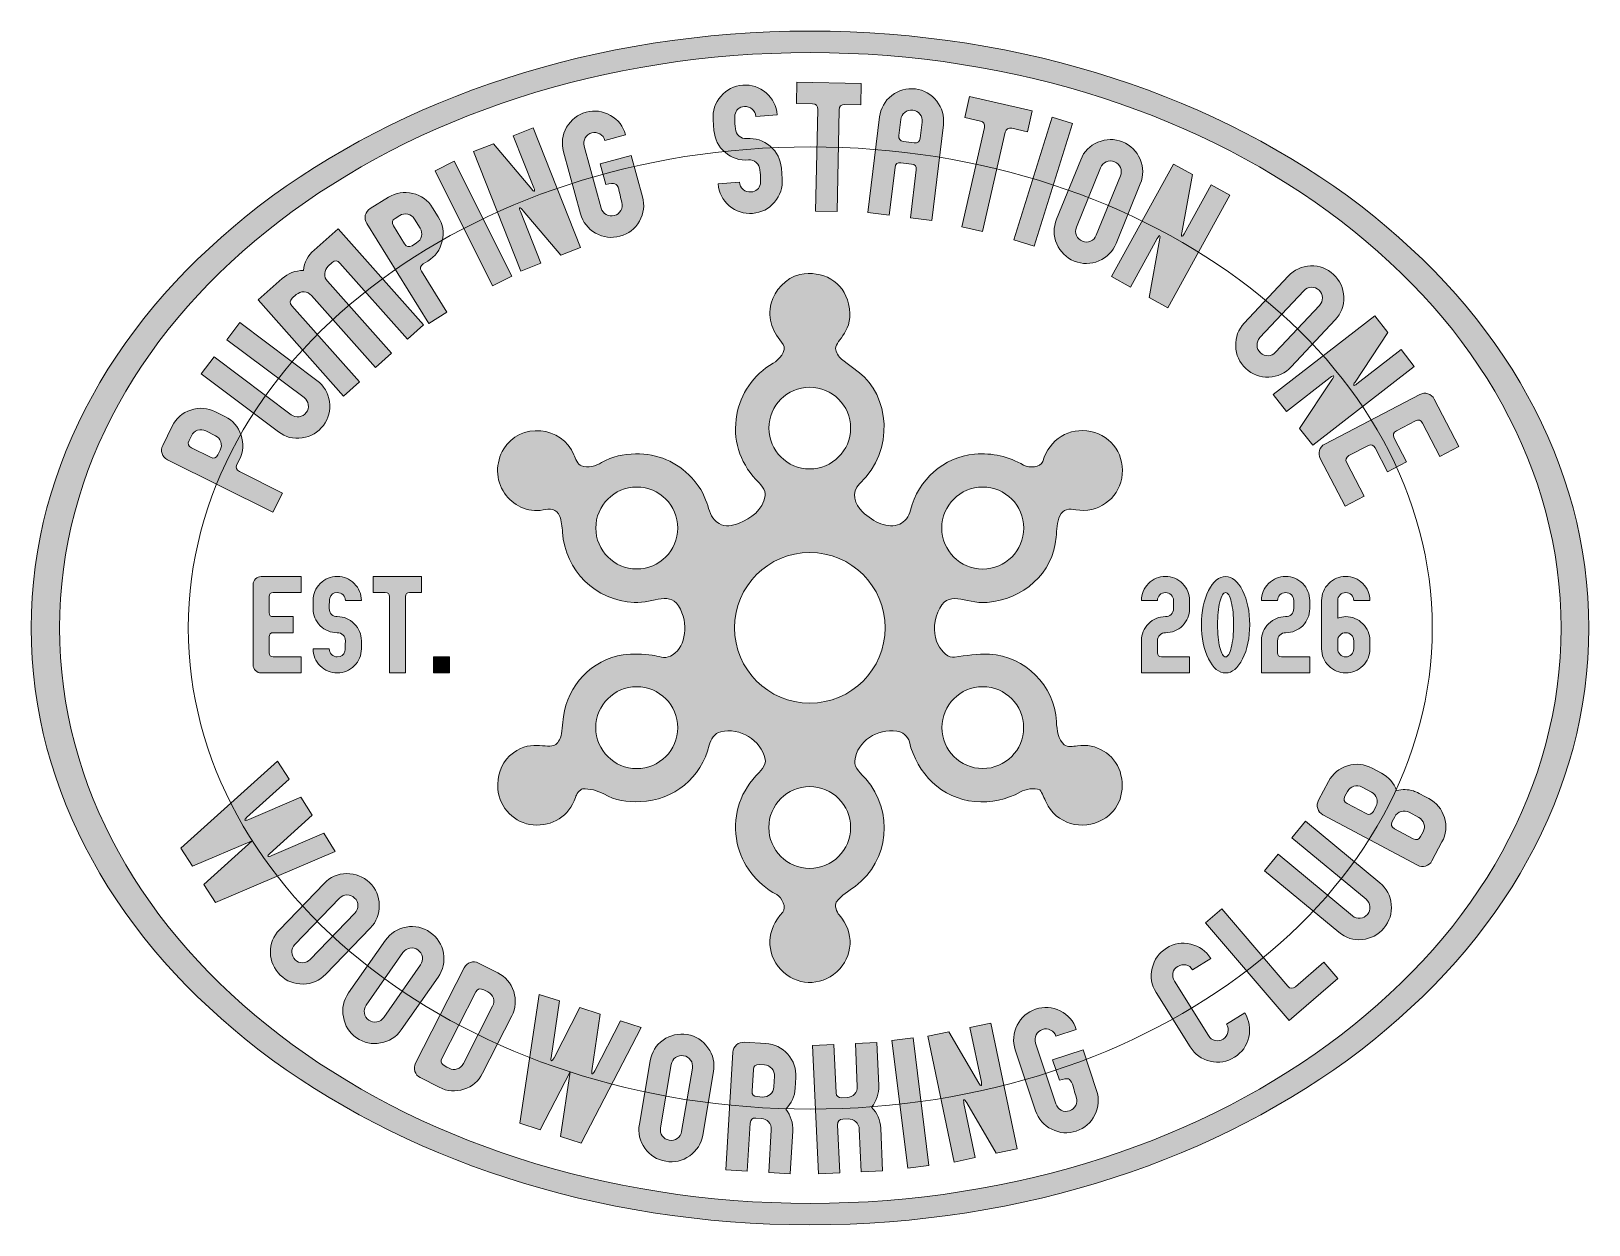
# Model space of a CAD drawing. Header units: inches. Extents: x -2.6 to 37.8, y -28.5 to 2.5.
import ezdxf

# ---------------------------------------------------------------- set-up
doc = ezdxf.new("R2010")
doc.units = ezdxf.units.IN
doc.header["$MEASUREMENT"] = 0
doc.layers.add('Layer 1', color=7, linetype='Continuous', lineweight=0)

# ---------------------------------------------------------------- blocks, each defined once
blk = doc.blocks.new('Block_0')
at = {"layer": 'Layer 1', "true_color": 0x231f20, "transparency": 33554687}
h = blk.add_hatch(color=250, dxfattribs=at)
h.dxf.hatch_style = 2
edge = h.paths.add_edge_path()
edge.add_spline(control_points=[(5.249, -18.778), (5.249, -18.778), (2.14, -20.103), (2.14, -20.103), (2.14, -20.103), (1.841, -19.635), (1.841, -19.635), (1.841, -19.635), (3.097, -18.504), (3.097, -18.504), (3.097, -18.504), (1.543, -19.166), (1.543, -19.166), (1.543, -19.166), (1.244, -18.698), (1.244, -18.698), (1.244, -18.698), (3.754, -16.436), (3.754, -16.436), (3.754, -16.436), (4.054, -16.906), (4.054, -16.906), (4.054, -16.906), (2.95, -17.901), (2.95, -17.901), (2.913, -17.933), (2.899, -17.956), (2.907, -17.968), (2.915, -17.981), (2.948, -17.975), (3.007, -17.95), (3.007, -17.95), (4.353, -17.374), (4.353, -17.374), (4.353, -17.374), (4.652, -17.843), (4.652, -17.843), (4.652, -17.843), (3.547, -18.838), (3.547, -18.838), (3.511, -18.87), (3.496, -18.892), (3.504, -18.905), (3.512, -18.917), (3.546, -18.911), (3.605, -18.887), (3.605, -18.887), (4.949, -18.308), (4.949, -18.308), (4.949, -18.308), (5.249, -18.778), (5.249, -18.778)], knot_values=[0, 0, 0, 0, 1, 1, 1, 2, 2, 2, 3, 3, 3, 4, 4, 4, 5, 5, 5, 6, 6, 6, 7, 7, 7, 8, 8, 8, 9, 9, 9, 10, 10, 10, 11, 11, 11, 12, 12, 12, 13, 13, 13, 14, 14, 14, 15, 15, 15, 16, 16, 16, 17, 17, 17, 17], degree=3, periodic=0)
h = blk.add_hatch(color=250, dxfattribs=at)
h.dxf.hatch_style = 2
edge = h.paths.add_edge_path()
edge.add_spline(control_points=[(33.343, -17.896), (33.343, -17.896), (33.098, -17.765), (33.098, -17.765), (33.03, -17.729), (32.959, -17.722), (32.886, -17.744), (32.814, -17.766), (32.759, -17.811), (32.722, -17.88), (32.722, -17.88), (32.657, -18.002), (32.657, -18.002), (32.613, -18.084), (32.632, -18.146), (32.714, -18.19), (32.714, -18.19), (33.204, -18.452), (33.204, -18.452), (33.286, -18.495), (33.348, -18.476), (33.392, -18.395), (33.392, -18.395), (33.457, -18.272), (33.457, -18.272), (33.494, -18.204), (33.501, -18.133), (33.479, -18.06), (33.457, -17.988), (33.412, -17.933), (33.343, -17.896)], knot_values=[0, 0, 0, 0, 1, 1, 1, 2, 2, 2, 3, 3, 3, 4, 4, 4, 5, 5, 5, 6, 6, 6, 7, 7, 7, 8, 8, 8, 9, 9, 9, 10, 10, 10, 10], degree=3, periodic=0)
edge = h.paths.add_edge_path()
edge.add_spline(control_points=[(32.118, -17.242), (32.118, -17.242), (31.873, -17.111), (31.873, -17.111), (31.805, -17.074), (31.734, -17.067), (31.661, -17.089), (31.589, -17.111), (31.534, -17.156), (31.497, -17.225), (31.497, -17.225), (31.432, -17.348), (31.432, -17.348), (31.388, -17.429), (31.407, -17.492), (31.489, -17.536), (31.489, -17.536), (31.979, -17.797), (31.979, -17.797), (32.061, -17.841), (32.123, -17.822), (32.167, -17.74), (32.167, -17.74), (32.232, -17.618), (32.232, -17.618), (32.269, -17.549), (32.276, -17.479), (32.254, -17.406), (32.232, -17.333), (32.187, -17.279), (32.118, -17.242)], knot_values=[0, 0, 0, 0, 1, 1, 1, 2, 2, 2, 3, 3, 3, 4, 4, 4, 5, 5, 5, 6, 6, 6, 7, 7, 7, 8, 8, 8, 9, 9, 9, 10, 10, 10, 10], degree=3, periodic=0)
edge = h.paths.add_edge_path()
edge.add_spline(control_points=[(33.605, -17.406), (33.808, -17.515), (33.942, -17.679), (34.009, -17.899), (34.076, -18.12), (34.056, -18.332), (33.947, -18.534), (33.947, -18.534), (33.686, -19.024), (33.686, -19.024), (33.649, -19.093), (33.594, -19.138), (33.522, -19.16), (33.449, -19.182), (33.378, -19.175), (33.31, -19.138), (33.31, -19.138), (30.86, -17.829), (30.86, -17.829), (30.791, -17.793), (30.746, -17.738), (30.724, -17.665), (30.702, -17.593), (30.709, -17.522), (30.746, -17.453), (30.746, -17.453), (31.007, -16.963), (31.007, -16.963), (31.116, -16.761), (31.28, -16.626), (31.501, -16.559), (31.721, -16.492), (31.933, -16.513), (32.135, -16.621), (32.135, -16.621), (32.38, -16.752), (32.38, -16.752), (32.566, -16.851), (32.697, -17.001), (32.771, -17.2), (32.921, -17.163), (33.066, -17.166), (33.205, -17.212), (33.273, -17.235), (33.406, -17.3), (33.605, -17.406)], knot_values=[0, 0, 0, 0, 1, 1, 1, 2, 2, 2, 3, 3, 3, 4, 4, 4, 5, 5, 5, 6, 6, 6, 7, 7, 7, 8, 8, 8, 9, 9, 9, 10, 10, 10, 11, 11, 11, 12, 12, 12, 13, 13, 13, 14, 14, 14, 15, 15, 15, 15], degree=3, periodic=0)
h = blk.add_hatch(color=250, dxfattribs=at)
h.dxf.hatch_style = 2
edge = h.paths.add_edge_path()
edge.add_spline(control_points=[(32.332, -19.593), (32.509, -19.74), (32.609, -19.928), (32.63, -20.157), (32.652, -20.386), (32.589, -20.59), (32.443, -20.766), (32.297, -20.943), (32.109, -21.043), (31.879, -21.064), (31.65, -21.086), (31.447, -21.024), (31.27, -20.877), (31.27, -20.877), (29.344, -19.283), (29.344, -19.283), (29.344, -19.283), (29.698, -18.855), (29.698, -18.855), (29.698, -18.855), (31.624, -20.449), (31.624, -20.449), (31.684, -20.499), (31.752, -20.52), (31.827, -20.513), (31.903, -20.506), (31.966, -20.472), (32.015, -20.412), (32.065, -20.352), (32.086, -20.285), (32.079, -20.209), (32.072, -20.133), (32.038, -20.071), (31.978, -20.021), (31.978, -20.021), (30.052, -18.427), (30.052, -18.427), (30.052, -18.427), (30.406, -17.999), (30.406, -17.999), (30.406, -17.999), (32.332, -19.593), (32.332, -19.593)], knot_values=[0, 0, 0, 0, 1, 1, 1, 2, 2, 2, 3, 3, 3, 4, 4, 4, 5, 5, 5, 6, 6, 6, 7, 7, 7, 8, 8, 8, 9, 9, 9, 10, 10, 10, 11, 11, 11, 12, 12, 12, 13, 13, 13, 14, 14, 14, 14], degree=3, periodic=0)
h = blk.add_hatch(color=250, dxfattribs=at)
h.dxf.hatch_style = 2
edge = h.paths.add_edge_path()
edge.add_spline(control_points=[(4.601, -21.581), (4.601, -21.581), (5.758, -20.381), (5.758, -20.381), (5.812, -20.325), (5.838, -20.259), (5.837, -20.183), (5.835, -20.107), (5.807, -20.042), (5.751, -19.988), (5.695, -19.934), (5.629, -19.908), (5.553, -19.909), (5.477, -19.911), (5.412, -19.939), (5.358, -19.995), (5.358, -19.995), (4.201, -21.195), (4.201, -21.195), (4.147, -21.251), (4.12, -21.317), (4.122, -21.393), (4.123, -21.469), (4.152, -21.534), (4.208, -21.588), (4.264, -21.642), (4.33, -21.668), (4.406, -21.667), (4.482, -21.665), (4.547, -21.637), (4.601, -21.581)], knot_values=[0, 0, 0, 0, 1, 1, 1, 2, 2, 2, 3, 3, 3, 4, 4, 4, 5, 5, 5, 6, 6, 6, 7, 7, 7, 8, 8, 8, 9, 9, 9, 10, 10, 10, 10], degree=3, periodic=0)
edge = h.paths.add_edge_path()
edge.add_spline(control_points=[(5.001, -21.966), (4.841, -22.132), (4.646, -22.216), (4.416, -22.22), (4.185, -22.225), (3.988, -22.147), (3.822, -21.988), (3.657, -21.828), (3.572, -21.633), (3.568, -21.403), (3.564, -21.172), (3.642, -20.975), (3.801, -20.809), (3.801, -20.809), (4.958, -19.61), (4.958, -19.61), (5.117, -19.444), (5.312, -19.36), (5.543, -19.355), (5.773, -19.351), (5.971, -19.429), (6.136, -19.588), (6.301, -19.748), (6.386, -19.943), (6.39, -20.173), (6.395, -20.403), (6.317, -20.601), (6.158, -20.767), (6.158, -20.767), (5.001, -21.966), (5.001, -21.966)], knot_values=[0, 0, 0, 0, 1, 1, 1, 2, 2, 2, 3, 3, 3, 4, 4, 4, 5, 5, 5, 6, 6, 6, 7, 7, 7, 8, 8, 8, 9, 9, 9, 10, 10, 10, 10], degree=3, periodic=0)
h = blk.add_hatch(color=250, dxfattribs=at)
h.dxf.hatch_style = 2
edge = h.paths.add_edge_path()
edge.add_spline(control_points=[(31.247, -22.078), (31.247, -22.078), (29.98, -23.162), (29.98, -23.162), (29.98, -23.162), (27.813, -20.628), (27.813, -20.628), (27.813, -20.628), (28.236, -20.267), (28.236, -20.267), (28.236, -20.267), (29.951, -22.273), (29.951, -22.273), (30.011, -22.343), (30.076, -22.348), (30.147, -22.288), (30.147, -22.288), (30.885, -21.656), (30.885, -21.656), (30.885, -21.656), (31.247, -22.078), (31.247, -22.078)], knot_values=[0, 0, 0, 0, 1, 1, 1, 2, 2, 2, 3, 3, 3, 4, 4, 4, 5, 5, 5, 6, 6, 6, 7, 7, 7, 7], degree=3, periodic=0)
h = blk.add_hatch(color=250, dxfattribs=at)
h.dxf.hatch_style = 2
edge = h.paths.add_edge_path()
edge.add_spline(control_points=[(6.505, -23.087), (6.505, -23.087), (7.46, -21.721), (7.46, -21.721), (7.505, -21.658), (7.521, -21.588), (7.507, -21.514), (7.494, -21.439), (7.456, -21.379), (7.392, -21.335), (7.328, -21.29), (7.259, -21.274), (7.184, -21.288), (7.109, -21.301), (7.05, -21.339), (7.005, -21.403), (7.005, -21.403), (6.05, -22.769), (6.05, -22.769), (6.006, -22.833), (5.99, -22.902), (6.003, -22.977), (6.016, -23.052), (6.055, -23.111), (6.119, -23.156), (6.182, -23.2), (6.252, -23.216), (6.326, -23.203), (6.401, -23.19), (6.461, -23.151), (6.505, -23.087)], knot_values=[0, 0, 0, 0, 1, 1, 1, 2, 2, 2, 3, 3, 3, 4, 4, 4, 5, 5, 5, 6, 6, 6, 7, 7, 7, 8, 8, 8, 9, 9, 9, 10, 10, 10, 10], degree=3, periodic=0)
edge = h.paths.add_edge_path()
edge.add_spline(control_points=[(6.961, -23.406), (6.829, -23.594), (6.65, -23.708), (6.423, -23.748), (6.196, -23.788), (5.988, -23.743), (5.8, -23.611), (5.612, -23.479), (5.498, -23.3), (5.458, -23.073), (5.417, -22.846), (5.463, -22.639), (5.595, -22.451), (5.595, -22.451), (6.55, -21.085), (6.55, -21.085), (6.681, -20.897), (6.861, -20.782), (7.088, -20.742), (7.315, -20.702), (7.522, -20.748), (7.71, -20.879), (7.899, -21.011), (8.013, -21.19), (8.053, -21.417), (8.093, -21.644), (8.047, -21.852), (7.916, -22.04), (7.916, -22.04), (6.961, -23.406), (6.961, -23.406)], knot_values=[0, 0, 0, 0, 1, 1, 1, 2, 2, 2, 3, 3, 3, 4, 4, 4, 5, 5, 5, 6, 6, 6, 7, 7, 7, 8, 8, 8, 9, 9, 9, 10, 10, 10, 10], degree=3, periodic=0)
h = blk.add_hatch(color=250, dxfattribs=at)
h.dxf.hatch_style = 2
edge = h.paths.add_edge_path()
edge.add_spline(control_points=[(28.832, -22.969), (28.954, -23.164), (28.988, -23.373), (28.936, -23.598), (28.884, -23.822), (28.761, -23.995), (28.566, -24.117), (28.371, -24.239), (28.162, -24.273), (27.937, -24.221), (27.713, -24.169), (27.54, -24.046), (27.418, -23.851), (27.418, -23.851), (26.536, -22.437), (26.536, -22.437), (26.414, -22.242), (26.379, -22.033), (26.431, -21.808), (26.483, -21.584), (26.607, -21.411), (26.802, -21.289), (26.996, -21.167), (27.206, -21.133), (27.431, -21.185), (27.655, -21.237), (27.828, -21.36), (27.95, -21.555), (27.95, -21.555), (27.478, -21.849), (27.478, -21.849), (27.437, -21.783), (27.38, -21.741), (27.306, -21.724), (27.232, -21.707), (27.162, -21.719), (27.096, -21.76), (27.03, -21.802), (26.988, -21.859), (26.971, -21.933), (26.954, -22.007), (26.966, -22.077), (27.007, -22.143), (27.007, -22.143), (27.889, -23.557), (27.889, -23.557), (27.931, -23.623), (27.988, -23.665), (28.062, -23.682), (28.136, -23.699), (28.206, -23.687), (28.272, -23.646), (28.338, -23.604), (28.38, -23.547), (28.397, -23.473), (28.414, -23.399), (28.402, -23.329), (28.361, -23.263), (28.361, -23.263), (28.832, -22.969), (28.832, -22.969)], knot_values=[0, 0, 0, 0, 1, 1, 1, 2, 2, 2, 3, 3, 3, 4, 4, 4, 5, 5, 5, 6, 6, 6, 7, 7, 7, 8, 8, 8, 9, 9, 9, 10, 10, 10, 11, 11, 11, 12, 12, 12, 13, 13, 13, 14, 14, 14, 15, 15, 15, 16, 16, 16, 17, 17, 17, 18, 18, 18, 19, 19, 19, 20, 20, 20, 20], degree=3, periodic=0)
h = blk.add_hatch(color=250, dxfattribs=at)
h.dxf.hatch_style = 2
edge = h.paths.add_edge_path()
edge.add_spline(control_points=[(8.573, -24.281), (8.573, -24.281), (9.33, -22.796), (9.33, -22.796), (9.365, -22.727), (9.371, -22.656), (9.348, -22.584), (9.324, -22.512), (9.278, -22.458), (9.209, -22.423), (9.123, -22.379), (9.068, -22.355), (9.045, -22.352), (8.979, -22.335), (8.93, -22.357), (8.898, -22.42), (8.898, -22.42), (8.015, -24.152), (8.015, -24.152), (7.983, -24.215), (7.993, -24.268), (8.046, -24.312), (8.063, -24.328), (8.114, -24.359), (8.199, -24.402), (8.269, -24.438), (8.339, -24.444), (8.412, -24.42), (8.484, -24.397), (8.538, -24.35), (8.573, -24.281)], knot_values=[0, 0, 0, 0, 1, 1, 1, 2, 2, 2, 3, 3, 3, 4, 4, 4, 5, 5, 5, 6, 6, 6, 7, 7, 7, 8, 8, 8, 9, 9, 9, 10, 10, 10, 10], degree=3, periodic=0)
edge = h.paths.add_edge_path()
edge.add_spline(control_points=[(9.068, -24.533), (8.964, -24.738), (8.802, -24.876), (8.583, -24.947), (8.364, -25.018), (8.152, -25.002), (7.947, -24.897), (7.947, -24.897), (7.452, -24.645), (7.452, -24.645), (7.383, -24.61), (7.336, -24.556), (7.313, -24.484), (7.29, -24.411), (7.296, -24.341), (7.331, -24.271), (7.331, -24.271), (8.592, -21.797), (8.592, -21.797), (8.628, -21.727), (8.681, -21.681), (8.754, -21.657), (8.826, -21.634), (8.897, -21.64), (8.966, -21.675), (8.966, -21.675), (9.461, -21.928), (9.461, -21.928), (9.666, -22.032), (9.803, -22.194), (9.875, -22.413), (9.946, -22.632), (9.929, -22.844), (9.825, -23.048), (9.825, -23.048), (9.068, -24.533), (9.068, -24.533)], knot_values=[0, 0, 0, 0, 1, 1, 1, 2, 2, 2, 3, 3, 3, 4, 4, 4, 5, 5, 5, 6, 6, 6, 7, 7, 7, 8, 8, 8, 9, 9, 9, 10, 10, 10, 11, 11, 11, 12, 12, 12, 12], degree=3, periodic=0)
h = blk.add_hatch(color=250, dxfattribs=at)
h.dxf.hatch_style = 2
edge = h.paths.add_edge_path()
edge.add_spline(control_points=[(13.177, -23.343), (13.177, -23.343), (11.621, -26.342), (11.621, -26.342), (11.621, -26.342), (11.092, -26.171), (11.092, -26.171), (11.092, -26.171), (11.342, -24.5), (11.342, -24.5), (11.342, -24.5), (10.564, -26), (10.564, -26), (10.564, -26), (10.036, -25.829), (10.036, -25.829), (10.036, -25.829), (10.534, -22.487), (10.534, -22.487), (10.534, -22.487), (11.064, -22.658), (11.064, -22.658), (11.064, -22.658), (10.845, -24.129), (10.845, -24.129), (10.837, -24.177), (10.84, -24.203), (10.855, -24.208), (10.869, -24.213), (10.891, -24.187), (10.921, -24.13), (10.921, -24.13), (11.593, -22.83), (11.593, -22.83), (11.593, -22.83), (12.122, -23.001), (12.122, -23.001), (12.122, -23.001), (11.902, -24.471), (11.902, -24.471), (11.894, -24.519), (11.897, -24.546), (11.911, -24.55), (11.926, -24.555), (11.948, -24.529), (11.977, -24.473), (11.977, -24.473), (12.646, -23.171), (12.646, -23.171), (12.646, -23.171), (13.177, -23.343), (13.177, -23.343)], knot_values=[0, 0, 0, 0, 1, 1, 1, 2, 2, 2, 3, 3, 3, 4, 4, 4, 5, 5, 5, 6, 6, 6, 7, 7, 7, 8, 8, 8, 9, 9, 9, 10, 10, 10, 11, 11, 11, 12, 12, 12, 13, 13, 13, 14, 14, 14, 15, 15, 15, 16, 16, 16, 17, 17, 17, 17], degree=3, periodic=0)
h = blk.add_hatch(color=250, dxfattribs=at)
h.dxf.hatch_style = 2
edge = h.paths.add_edge_path()
edge.add_spline(control_points=[(24.991, -24.979), (25.064, -25.197), (25.048, -25.409), (24.945, -25.615), (24.842, -25.821), (24.681, -25.961), (24.464, -26.033), (24.246, -26.106), (24.034, -26.09), (23.828, -25.987), (23.622, -25.884), (23.482, -25.724), (23.41, -25.506), (23.41, -25.506), (22.883, -23.925), (22.883, -23.925), (22.811, -23.707), (22.826, -23.495), (22.929, -23.289), (23.032, -23.083), (23.193, -22.943), (23.41, -22.871), (23.628, -22.798), (23.84, -22.813), (24.046, -22.916), (24.253, -23.02), (24.392, -23.18), (24.464, -23.398), (24.464, -23.398), (23.937, -23.573), (23.937, -23.573), (23.913, -23.5), (23.866, -23.446), (23.799, -23.412), (23.731, -23.378), (23.66, -23.373), (23.586, -23.398), (23.512, -23.422), (23.458, -23.469), (23.424, -23.536), (23.39, -23.604), (23.386, -23.675), (23.41, -23.749), (23.41, -23.749), (23.937, -25.33), (23.937, -25.33), (23.961, -25.404), (24.008, -25.458), (24.076, -25.492), (24.143, -25.526), (24.214, -25.531), (24.288, -25.506), (24.362, -25.481), (24.416, -25.435), (24.45, -25.367), (24.484, -25.299), (24.488, -25.229), (24.464, -25.155), (24.446, -25.102), (24.427, -25.038), (24.406, -24.963), (24.385, -24.888), (24.371, -24.84), (24.364, -24.819), (24.338, -24.742), (24.303, -24.696), (24.259, -24.681), (24.215, -24.667), (24.137, -24.678), (24.025, -24.715), (24.025, -24.715), (23.849, -24.188), (23.849, -24.188), (23.849, -24.188), (24.64, -23.925), (24.64, -23.925), (24.64, -23.925), (24.991, -24.979), (24.991, -24.979)], knot_values=[0, 0, 0, 0, 1, 1, 1, 2, 2, 2, 3, 3, 3, 4, 4, 4, 5, 5, 5, 6, 6, 6, 7, 7, 7, 8, 8, 8, 9, 9, 9, 10, 10, 10, 11, 11, 11, 12, 12, 12, 13, 13, 13, 14, 14, 14, 15, 15, 15, 16, 16, 16, 17, 17, 17, 18, 18, 18, 19, 19, 19, 20, 20, 20, 21, 21, 21, 22, 22, 22, 23, 23, 23, 24, 24, 24, 25, 25, 25, 26, 26, 26, 26], degree=3, periodic=0)
h = blk.add_hatch(color=250, dxfattribs=at)
h.dxf.hatch_style = 2
edge = h.paths.add_edge_path()
edge.add_spline(control_points=[(22.931, -26.496), (22.931, -26.496), (22.387, -26.609), (22.387, -26.609), (22.387, -26.609), (21.626, -25.303), (21.626, -25.303), (21.591, -25.243), (21.566, -25.214), (21.552, -25.217), (21.541, -25.219), (21.54, -25.252), (21.549, -25.314), (21.549, -25.314), (21.843, -26.722), (21.843, -26.722), (21.843, -26.722), (21.299, -26.836), (21.299, -26.836), (21.299, -26.836), (20.618, -23.573), (20.618, -23.573), (20.618, -23.573), (21.162, -23.459), (21.162, -23.459), (21.162, -23.459), (21.939, -24.79), (21.939, -24.79), (21.964, -24.834), (21.983, -24.854), (21.997, -24.851), (22.012, -24.848), (22.014, -24.82), (22.002, -24.765), (22.002, -24.765), (21.706, -23.346), (21.706, -23.346), (21.706, -23.346), (22.25, -23.232), (22.25, -23.232), (22.25, -23.232), (22.931, -26.496), (22.931, -26.496)], knot_values=[0, 0, 0, 0, 1, 1, 1, 2, 2, 2, 3, 3, 3, 4, 4, 4, 5, 5, 5, 6, 6, 6, 7, 7, 7, 8, 8, 8, 9, 9, 9, 10, 10, 10, 11, 11, 11, 12, 12, 12, 13, 13, 13, 14, 14, 14, 14], degree=3, periodic=0)
h = blk.add_hatch(color=250, dxfattribs=at)
h.dxf.hatch_style = 2
edge = h.paths.add_edge_path()
edge.add_spline(control_points=[(14.23, -26.042), (14.23, -26.042), (14.509, -24.399), (14.509, -24.399), (14.522, -24.322), (14.507, -24.253), (14.463, -24.191), (14.419, -24.129), (14.358, -24.091), (14.282, -24.078), (14.205, -24.065), (14.136, -24.081), (14.074, -24.125), (14.012, -24.169), (13.974, -24.229), (13.961, -24.306), (13.961, -24.306), (13.683, -25.949), (13.683, -25.949), (13.67, -26.025), (13.685, -26.095), (13.729, -26.157), (13.773, -26.219), (13.833, -26.256), (13.91, -26.269), (13.987, -26.282), (14.056, -26.267), (14.118, -26.223), (14.18, -26.179), (14.217, -26.118), (14.23, -26.042)], knot_values=[0, 0, 0, 0, 1, 1, 1, 2, 2, 2, 3, 3, 3, 4, 4, 4, 5, 5, 5, 6, 6, 6, 7, 7, 7, 8, 8, 8, 9, 9, 9, 10, 10, 10, 10], degree=3, periodic=0)
edge = h.paths.add_edge_path()
edge.add_spline(control_points=[(14.778, -26.135), (14.74, -26.361), (14.626, -26.541), (14.439, -26.674), (14.251, -26.808), (14.043, -26.855), (13.817, -26.817), (13.591, -26.778), (13.411, -26.665), (13.277, -26.477), (13.144, -26.289), (13.096, -26.082), (13.135, -25.856), (13.135, -25.856), (13.414, -24.213), (13.414, -24.213), (13.452, -23.986), (13.565, -23.806), (13.753, -23.673), (13.941, -23.54), (14.148, -23.492), (14.375, -23.531), (14.601, -23.569), (14.781, -23.682), (14.914, -23.87), (15.048, -24.058), (15.095, -24.265), (15.057, -24.491), (15.057, -24.491), (14.778, -26.135), (14.778, -26.135)], knot_values=[0, 0, 0, 0, 1, 1, 1, 2, 2, 2, 3, 3, 3, 4, 4, 4, 5, 5, 5, 6, 6, 6, 7, 7, 7, 8, 8, 8, 9, 9, 9, 10, 10, 10, 10], degree=3, periodic=0)
h = blk.add_hatch(color=250, dxfattribs=at)
h.dxf.hatch_style = 2
edge = h.paths.add_edge_path()
edge.add_spline(control_points=[(16.621, -24.888), (16.621, -24.888), (16.638, -24.611), (16.638, -24.611), (16.642, -24.533), (16.619, -24.466), (16.569, -24.409), (16.518, -24.352), (16.454, -24.321), (16.377, -24.317), (16.377, -24.317), (16.238, -24.309), (16.238, -24.309), (16.146, -24.303), (16.097, -24.347), (16.091, -24.439), (16.091, -24.439), (16.058, -24.994), (16.058, -24.994), (16.053, -25.086), (16.096, -25.135), (16.189, -25.14), (16.189, -25.14), (16.327, -25.149), (16.327, -25.149), (16.405, -25.153), (16.472, -25.13), (16.529, -25.08), (16.586, -25.03), (16.616, -24.966), (16.621, -24.888)], knot_values=[0, 0, 0, 0, 1, 1, 1, 2, 2, 2, 3, 3, 3, 4, 4, 4, 5, 5, 5, 6, 6, 6, 7, 7, 7, 8, 8, 8, 9, 9, 9, 10, 10, 10, 10], degree=3, periodic=0)
edge = h.paths.add_edge_path()
edge.add_spline(control_points=[(17.043, -27.139), (17.043, -27.139), (16.489, -27.106), (16.489, -27.106), (16.489, -27.106), (16.555, -25.997), (16.555, -25.997), (16.56, -25.919), (16.537, -25.852), (16.486, -25.795), (16.436, -25.739), (16.372, -25.708), (16.294, -25.703), (16.294, -25.703), (16.156, -25.695), (16.156, -25.695), (16.063, -25.69), (16.014, -25.733), (16.009, -25.825), (16.009, -25.825), (15.934, -27.073), (15.934, -27.073), (15.934, -27.073), (15.38, -27.04), (15.38, -27.04), (15.38, -27.04), (15.561, -23.99), (15.561, -23.99), (15.566, -23.912), (15.597, -23.848), (15.654, -23.798), (15.71, -23.748), (15.778, -23.725), (15.855, -23.729), (15.855, -23.729), (16.41, -23.762), (16.41, -23.762), (16.639, -23.776), (16.83, -23.869), (16.983, -24.041), (17.136, -24.214), (17.206, -24.414), (17.192, -24.644), (17.192, -24.644), (17.176, -24.921), (17.176, -24.921), (17.163, -25.132), (17.082, -25.312), (16.932, -25.463), (17.063, -25.63), (17.122, -25.819), (17.11, -26.03), (17.11, -26.03), (17.043, -27.139), (17.043, -27.139)], knot_values=[0, 0, 0, 0, 1, 1, 1, 2, 2, 2, 3, 3, 3, 4, 4, 4, 5, 5, 5, 6, 6, 6, 7, 7, 7, 8, 8, 8, 9, 9, 9, 10, 10, 10, 11, 11, 11, 12, 12, 12, 13, 13, 13, 14, 14, 14, 15, 15, 15, 16, 16, 16, 17, 17, 17, 18, 18, 18, 18], degree=3, periodic=0)
h = blk.add_hatch(color=250, dxfattribs=at)
h.dxf.hatch_style = 2
edge = h.paths.add_edge_path()
edge.add_spline(control_points=[(19.392, -25.958), (19.392, -25.958), (19.443, -27.068), (19.443, -27.068), (19.443, -27.068), (18.888, -27.093), (18.888, -27.093), (18.888, -27.093), (18.837, -25.983), (18.837, -25.983), (18.834, -25.906), (18.804, -25.841), (18.748, -25.79), (18.692, -25.739), (18.625, -25.715), (18.547, -25.719), (18.547, -25.719), (18.408, -25.725), (18.408, -25.725), (18.316, -25.729), (18.272, -25.778), (18.276, -25.87), (18.276, -25.87), (18.333, -27.119), (18.333, -27.119), (18.333, -27.119), (17.778, -27.144), (17.778, -27.144), (17.778, -27.144), (17.626, -23.814), (17.626, -23.814), (17.626, -23.814), (18.181, -23.789), (18.181, -23.789), (18.181, -23.789), (18.238, -25.038), (18.238, -25.038), (18.242, -25.13), (18.29, -25.174), (18.383, -25.17), (18.383, -25.17), (18.522, -25.164), (18.522, -25.164), (18.599, -25.16), (18.664, -25.13), (18.715, -25.074), (18.766, -25.018), (18.79, -24.951), (18.786, -24.873), (18.786, -24.873), (18.736, -23.763), (18.736, -23.763), (18.736, -23.763), (19.291, -23.738), (19.291, -23.738), (19.291, -23.738), (19.341, -24.848), (19.341, -24.848), (19.351, -25.059), (19.289, -25.247), (19.156, -25.413), (19.304, -25.565), (19.383, -25.747), (19.392, -25.958)], knot_values=[0, 0, 0, 0, 1, 1, 1, 2, 2, 2, 3, 3, 3, 4, 4, 4, 5, 5, 5, 6, 6, 6, 7, 7, 7, 8, 8, 8, 9, 9, 9, 10, 10, 10, 11, 11, 11, 12, 12, 12, 13, 13, 13, 14, 14, 14, 15, 15, 15, 16, 16, 16, 17, 17, 17, 18, 18, 18, 19, 19, 19, 20, 20, 20, 21, 21, 21, 21], degree=3, periodic=0)
h = blk.add_hatch(color=250, dxfattribs=at)
h.dxf.hatch_style = 2
edge = h.paths.add_edge_path()
edge.add_spline(control_points=[(20.643, -26.922), (20.643, -26.922), (20.092, -26.991), (20.092, -26.991), (20.092, -26.991), (19.678, -23.683), (19.678, -23.683), (19.678, -23.683), (20.23, -23.614), (20.23, -23.614), (20.23, -23.614), (20.643, -26.922), (20.643, -26.922)], knot_values=[0, 0, 0, 0, 1, 1, 1, 2, 2, 2, 3, 3, 3, 4, 4, 4, 4], degree=3, periodic=0)
at = {"layer": 'Layer 1'}
for points, knots in [([(5.249, -18.778), (5.249, -18.778), (2.14, -20.103), (2.14, -20.103), (2.14, -20.103), (1.841, -19.635), (1.841, -19.635), (1.841, -19.635), (3.097, -18.504), (3.097, -18.504), (3.097, -18.504), (1.543, -19.166), (1.543, -19.166), (1.543, -19.166), (1.244, -18.698), (1.244, -18.698), (1.244, -18.698), (3.754, -16.436), (3.754, -16.436), (3.754, -16.436), (4.054, -16.906), (4.054, -16.906), (4.054, -16.906), (2.95, -17.901), (2.95, -17.901), (2.913, -17.933), (2.899, -17.956), (2.907, -17.968), (2.915, -17.981), (2.948, -17.975), (3.007, -17.95), (3.007, -17.95), (4.353, -17.374), (4.353, -17.374), (4.353, -17.374), (4.652, -17.843), (4.652, -17.843), (4.652, -17.843), (3.547, -18.838), (3.547, -18.838), (3.511, -18.87), (3.496, -18.892), (3.504, -18.905), (3.512, -18.917), (3.546, -18.911), (3.605, -18.887), (3.605, -18.887), (4.949, -18.308), (4.949, -18.308), (4.949, -18.308), (5.249, -18.778), (5.249, -18.778)], [0, 0, 0, 0, 1, 1, 1, 2, 2, 2, 3, 3, 3, 4, 4, 4, 5, 5, 5, 6, 6, 6, 7, 7, 7, 8, 8, 8, 9, 9, 9, 10, 10, 10, 11, 11, 11, 12, 12, 12, 13, 13, 13, 14, 14, 14, 15, 15, 15, 16, 16, 16, 17, 17, 17, 17]), ([(33.605, -17.406), (33.808, -17.515), (33.942, -17.679), (34.009, -17.899), (34.076, -18.12), (34.056, -18.332), (33.947, -18.534), (33.947, -18.534), (33.686, -19.024), (33.686, -19.024), (33.649, -19.093), (33.594, -19.138), (33.522, -19.16), (33.449, -19.182), (33.378, -19.175), (33.31, -19.138), (33.31, -19.138), (30.86, -17.829), (30.86, -17.829), (30.791, -17.793), (30.746, -17.738), (30.724, -17.665), (30.702, -17.593), (30.709, -17.522), (30.746, -17.453), (30.746, -17.453), (31.007, -16.963), (31.007, -16.963), (31.116, -16.761), (31.28, -16.626), (31.501, -16.559), (31.721, -16.492), (31.933, -16.513), (32.135, -16.621), (32.135, -16.621), (32.38, -16.752), (32.38, -16.752), (32.566, -16.851), (32.697, -17.001), (32.771, -17.2), (32.921, -17.163), (33.066, -17.166), (33.205, -17.212), (33.273, -17.235), (33.406, -17.3), (33.605, -17.406)], [0, 0, 0, 0, 1, 1, 1, 2, 2, 2, 3, 3, 3, 4, 4, 4, 5, 5, 5, 6, 6, 6, 7, 7, 7, 8, 8, 8, 9, 9, 9, 10, 10, 10, 11, 11, 11, 12, 12, 12, 13, 13, 13, 14, 14, 14, 15, 15, 15, 15]), ([(32.118, -17.242), (32.118, -17.242), (31.873, -17.111), (31.873, -17.111), (31.805, -17.074), (31.734, -17.067), (31.661, -17.089), (31.589, -17.111), (31.534, -17.156), (31.497, -17.225), (31.497, -17.225), (31.432, -17.348), (31.432, -17.348), (31.388, -17.429), (31.407, -17.492), (31.489, -17.536), (31.489, -17.536), (31.979, -17.797), (31.979, -17.797), (32.061, -17.841), (32.123, -17.822), (32.167, -17.74), (32.167, -17.74), (32.232, -17.618), (32.232, -17.618), (32.269, -17.549), (32.276, -17.479), (32.254, -17.406), (32.232, -17.333), (32.187, -17.279), (32.118, -17.242)], [0, 0, 0, 0, 1, 1, 1, 2, 2, 2, 3, 3, 3, 4, 4, 4, 5, 5, 5, 6, 6, 6, 7, 7, 7, 8, 8, 8, 9, 9, 9, 10, 10, 10, 10]), ([(33.343, -17.896), (33.343, -17.896), (33.098, -17.765), (33.098, -17.765), (33.03, -17.729), (32.959, -17.722), (32.886, -17.744), (32.814, -17.766), (32.759, -17.811), (32.722, -17.88), (32.722, -17.88), (32.657, -18.002), (32.657, -18.002), (32.613, -18.084), (32.632, -18.146), (32.714, -18.19), (32.714, -18.19), (33.204, -18.452), (33.204, -18.452), (33.286, -18.495), (33.348, -18.476), (33.392, -18.395), (33.392, -18.395), (33.457, -18.272), (33.457, -18.272), (33.494, -18.204), (33.501, -18.133), (33.479, -18.06), (33.457, -17.988), (33.412, -17.933), (33.343, -17.896)], [0, 0, 0, 0, 1, 1, 1, 2, 2, 2, 3, 3, 3, 4, 4, 4, 5, 5, 5, 6, 6, 6, 7, 7, 7, 8, 8, 8, 9, 9, 9, 10, 10, 10, 10]), ([(32.332, -19.593), (32.509, -19.74), (32.609, -19.928), (32.63, -20.157), (32.652, -20.386), (32.589, -20.59), (32.443, -20.766), (32.297, -20.943), (32.109, -21.043), (31.879, -21.064), (31.65, -21.086), (31.447, -21.024), (31.27, -20.877), (31.27, -20.877), (29.344, -19.283), (29.344, -19.283), (29.344, -19.283), (29.698, -18.855), (29.698, -18.855), (29.698, -18.855), (31.624, -20.449), (31.624, -20.449), (31.684, -20.499), (31.752, -20.52), (31.827, -20.513), (31.903, -20.506), (31.966, -20.472), (32.015, -20.412), (32.065, -20.352), (32.086, -20.285), (32.079, -20.209), (32.072, -20.133), (32.038, -20.071), (31.978, -20.021), (31.978, -20.021), (30.052, -18.427), (30.052, -18.427), (30.052, -18.427), (30.406, -17.999), (30.406, -17.999), (30.406, -17.999), (32.332, -19.593), (32.332, -19.593)], [0, 0, 0, 0, 1, 1, 1, 2, 2, 2, 3, 3, 3, 4, 4, 4, 5, 5, 5, 6, 6, 6, 7, 7, 7, 8, 8, 8, 9, 9, 9, 10, 10, 10, 11, 11, 11, 12, 12, 12, 13, 13, 13, 14, 14, 14, 14]), ([(5.001, -21.966), (4.841, -22.132), (4.646, -22.216), (4.416, -22.22), (4.185, -22.225), (3.988, -22.147), (3.822, -21.988), (3.657, -21.828), (3.572, -21.633), (3.568, -21.403), (3.564, -21.172), (3.642, -20.975), (3.801, -20.809), (3.801, -20.809), (4.958, -19.61), (4.958, -19.61), (5.117, -19.444), (5.312, -19.36), (5.543, -19.355), (5.773, -19.351), (5.971, -19.429), (6.136, -19.588), (6.301, -19.748), (6.386, -19.943), (6.39, -20.173), (6.395, -20.403), (6.317, -20.601), (6.158, -20.767), (6.158, -20.767), (5.001, -21.966), (5.001, -21.966)], [0, 0, 0, 0, 1, 1, 1, 2, 2, 2, 3, 3, 3, 4, 4, 4, 5, 5, 5, 6, 6, 6, 7, 7, 7, 8, 8, 8, 9, 9, 9, 10, 10, 10, 10]), ([(4.601, -21.581), (4.601, -21.581), (5.758, -20.381), (5.758, -20.381), (5.812, -20.325), (5.838, -20.259), (5.837, -20.183), (5.835, -20.107), (5.807, -20.042), (5.751, -19.988), (5.695, -19.934), (5.629, -19.908), (5.553, -19.909), (5.477, -19.911), (5.412, -19.939), (5.358, -19.995), (5.358, -19.995), (4.201, -21.195), (4.201, -21.195), (4.147, -21.251), (4.12, -21.317), (4.122, -21.393), (4.123, -21.469), (4.152, -21.534), (4.208, -21.588), (4.264, -21.642), (4.33, -21.668), (4.406, -21.667), (4.482, -21.665), (4.547, -21.637), (4.601, -21.581)], [0, 0, 0, 0, 1, 1, 1, 2, 2, 2, 3, 3, 3, 4, 4, 4, 5, 5, 5, 6, 6, 6, 7, 7, 7, 8, 8, 8, 9, 9, 9, 10, 10, 10, 10]), ([(31.247, -22.078), (31.247, -22.078), (29.98, -23.162), (29.98, -23.162), (29.98, -23.162), (27.813, -20.628), (27.813, -20.628), (27.813, -20.628), (28.236, -20.267), (28.236, -20.267), (28.236, -20.267), (29.951, -22.273), (29.951, -22.273), (30.011, -22.343), (30.076, -22.348), (30.147, -22.288), (30.147, -22.288), (30.885, -21.656), (30.885, -21.656), (30.885, -21.656), (31.247, -22.078), (31.247, -22.078)], [0, 0, 0, 0, 1, 1, 1, 2, 2, 2, 3, 3, 3, 4, 4, 4, 5, 5, 5, 6, 6, 6, 7, 7, 7, 7]), ([(6.961, -23.406), (6.829, -23.594), (6.65, -23.708), (6.423, -23.748), (6.196, -23.788), (5.988, -23.743), (5.8, -23.611), (5.612, -23.479), (5.498, -23.3), (5.458, -23.073), (5.417, -22.846), (5.463, -22.639), (5.595, -22.451), (5.595, -22.451), (6.55, -21.085), (6.55, -21.085), (6.681, -20.897), (6.861, -20.782), (7.088, -20.742), (7.315, -20.702), (7.522, -20.748), (7.71, -20.879), (7.899, -21.011), (8.013, -21.19), (8.053, -21.417), (8.093, -21.644), (8.047, -21.852), (7.916, -22.04), (7.916, -22.04), (6.961, -23.406), (6.961, -23.406)], [0, 0, 0, 0, 1, 1, 1, 2, 2, 2, 3, 3, 3, 4, 4, 4, 5, 5, 5, 6, 6, 6, 7, 7, 7, 8, 8, 8, 9, 9, 9, 10, 10, 10, 10]), ([(6.505, -23.087), (6.505, -23.087), (7.46, -21.721), (7.46, -21.721), (7.505, -21.658), (7.521, -21.588), (7.507, -21.514), (7.494, -21.439), (7.456, -21.379), (7.392, -21.335), (7.328, -21.29), (7.259, -21.274), (7.184, -21.288), (7.109, -21.301), (7.05, -21.339), (7.005, -21.403), (7.005, -21.403), (6.05, -22.769), (6.05, -22.769), (6.006, -22.833), (5.99, -22.902), (6.003, -22.977), (6.016, -23.052), (6.055, -23.111), (6.119, -23.156), (6.182, -23.2), (6.252, -23.216), (6.326, -23.203), (6.401, -23.19), (6.461, -23.151), (6.505, -23.087)], [0, 0, 0, 0, 1, 1, 1, 2, 2, 2, 3, 3, 3, 4, 4, 4, 5, 5, 5, 6, 6, 6, 7, 7, 7, 8, 8, 8, 9, 9, 9, 10, 10, 10, 10]), ([(28.832, -22.969), (28.954, -23.164), (28.988, -23.373), (28.936, -23.598), (28.884, -23.822), (28.761, -23.995), (28.566, -24.117), (28.371, -24.239), (28.162, -24.273), (27.937, -24.221), (27.713, -24.169), (27.54, -24.046), (27.418, -23.851), (27.418, -23.851), (26.536, -22.437), (26.536, -22.437), (26.414, -22.242), (26.379, -22.033), (26.431, -21.808), (26.483, -21.584), (26.607, -21.411), (26.802, -21.289), (26.996, -21.167), (27.206, -21.133), (27.431, -21.185), (27.655, -21.237), (27.828, -21.36), (27.95, -21.555), (27.95, -21.555), (27.478, -21.849), (27.478, -21.849), (27.437, -21.783), (27.38, -21.741), (27.306, -21.724), (27.232, -21.707), (27.162, -21.719), (27.096, -21.76), (27.03, -21.802), (26.988, -21.859), (26.971, -21.933), (26.954, -22.007), (26.966, -22.077), (27.007, -22.143), (27.007, -22.143), (27.889, -23.557), (27.889, -23.557), (27.931, -23.623), (27.988, -23.665), (28.062, -23.682), (28.136, -23.699), (28.206, -23.687), (28.272, -23.646), (28.338, -23.604), (28.38, -23.547), (28.397, -23.473), (28.414, -23.399), (28.402, -23.329), (28.361, -23.263), (28.361, -23.263), (28.832, -22.969), (28.832, -22.969)], [0, 0, 0, 0, 1, 1, 1, 2, 2, 2, 3, 3, 3, 4, 4, 4, 5, 5, 5, 6, 6, 6, 7, 7, 7, 8, 8, 8, 9, 9, 9, 10, 10, 10, 11, 11, 11, 12, 12, 12, 13, 13, 13, 14, 14, 14, 15, 15, 15, 16, 16, 16, 17, 17, 17, 18, 18, 18, 19, 19, 19, 20, 20, 20, 20]), ([(9.068, -24.533), (8.964, -24.738), (8.802, -24.876), (8.583, -24.947), (8.364, -25.018), (8.152, -25.002), (7.947, -24.897), (7.947, -24.897), (7.452, -24.645), (7.452, -24.645), (7.383, -24.61), (7.336, -24.556), (7.313, -24.484), (7.29, -24.411), (7.296, -24.341), (7.331, -24.271), (7.331, -24.271), (8.592, -21.797), (8.592, -21.797), (8.628, -21.727), (8.681, -21.681), (8.754, -21.657), (8.826, -21.634), (8.897, -21.64), (8.966, -21.675), (8.966, -21.675), (9.461, -21.928), (9.461, -21.928), (9.666, -22.032), (9.803, -22.194), (9.875, -22.413), (9.946, -22.632), (9.929, -22.844), (9.825, -23.048), (9.825, -23.048), (9.068, -24.533), (9.068, -24.533)], [0, 0, 0, 0, 1, 1, 1, 2, 2, 2, 3, 3, 3, 4, 4, 4, 5, 5, 5, 6, 6, 6, 7, 7, 7, 8, 8, 8, 9, 9, 9, 10, 10, 10, 11, 11, 11, 12, 12, 12, 12]), ([(8.573, -24.281), (8.573, -24.281), (9.33, -22.796), (9.33, -22.796), (9.365, -22.727), (9.371, -22.656), (9.348, -22.584), (9.324, -22.512), (9.278, -22.458), (9.209, -22.423), (9.123, -22.379), (9.068, -22.355), (9.045, -22.352), (8.979, -22.335), (8.93, -22.357), (8.898, -22.42), (8.898, -22.42), (8.015, -24.152), (8.015, -24.152), (7.983, -24.215), (7.993, -24.268), (8.046, -24.312), (8.063, -24.328), (8.114, -24.359), (8.199, -24.402), (8.269, -24.438), (8.339, -24.444), (8.412, -24.42), (8.484, -24.397), (8.538, -24.35), (8.573, -24.281)], [0, 0, 0, 0, 1, 1, 1, 2, 2, 2, 3, 3, 3, 4, 4, 4, 5, 5, 5, 6, 6, 6, 7, 7, 7, 8, 8, 8, 9, 9, 9, 10, 10, 10, 10]), ([(13.177, -23.343), (13.177, -23.343), (11.621, -26.342), (11.621, -26.342), (11.621, -26.342), (11.092, -26.171), (11.092, -26.171), (11.092, -26.171), (11.342, -24.5), (11.342, -24.5), (11.342, -24.5), (10.564, -26), (10.564, -26), (10.564, -26), (10.036, -25.829), (10.036, -25.829), (10.036, -25.829), (10.534, -22.487), (10.534, -22.487), (10.534, -22.487), (11.064, -22.658), (11.064, -22.658), (11.064, -22.658), (10.845, -24.129), (10.845, -24.129), (10.837, -24.177), (10.84, -24.203), (10.855, -24.208), (10.869, -24.213), (10.891, -24.187), (10.921, -24.13), (10.921, -24.13), (11.593, -22.83), (11.593, -22.83), (11.593, -22.83), (12.122, -23.001), (12.122, -23.001), (12.122, -23.001), (11.902, -24.471), (11.902, -24.471), (11.894, -24.519), (11.897, -24.546), (11.911, -24.55), (11.926, -24.555), (11.948, -24.529), (11.977, -24.473), (11.977, -24.473), (12.646, -23.171), (12.646, -23.171), (12.646, -23.171), (13.177, -23.343), (13.177, -23.343)], [0, 0, 0, 0, 1, 1, 1, 2, 2, 2, 3, 3, 3, 4, 4, 4, 5, 5, 5, 6, 6, 6, 7, 7, 7, 8, 8, 8, 9, 9, 9, 10, 10, 10, 11, 11, 11, 12, 12, 12, 13, 13, 13, 14, 14, 14, 15, 15, 15, 16, 16, 16, 17, 17, 17, 17]), ([(24.991, -24.979), (25.064, -25.197), (25.048, -25.409), (24.945, -25.615), (24.842, -25.821), (24.681, -25.961), (24.464, -26.033), (24.246, -26.106), (24.034, -26.09), (23.828, -25.987), (23.622, -25.884), (23.482, -25.724), (23.41, -25.506), (23.41, -25.506), (22.883, -23.925), (22.883, -23.925), (22.811, -23.707), (22.826, -23.495), (22.929, -23.289), (23.032, -23.083), (23.193, -22.943), (23.41, -22.871), (23.628, -22.798), (23.84, -22.813), (24.046, -22.916), (24.253, -23.02), (24.392, -23.18), (24.464, -23.398), (24.464, -23.398), (23.937, -23.573), (23.937, -23.573), (23.913, -23.5), (23.866, -23.446), (23.799, -23.412), (23.731, -23.378), (23.66, -23.373), (23.586, -23.398), (23.512, -23.422), (23.458, -23.469), (23.424, -23.536), (23.39, -23.604), (23.386, -23.675), (23.41, -23.749), (23.41, -23.749), (23.937, -25.33), (23.937, -25.33), (23.961, -25.404), (24.008, -25.458), (24.076, -25.492), (24.143, -25.526), (24.214, -25.531), (24.288, -25.506), (24.362, -25.481), (24.416, -25.435), (24.45, -25.367), (24.484, -25.299), (24.488, -25.229), (24.464, -25.155), (24.446, -25.102), (24.427, -25.038), (24.406, -24.963), (24.385, -24.888), (24.371, -24.84), (24.364, -24.819), (24.338, -24.742), (24.303, -24.696), (24.259, -24.681), (24.215, -24.667), (24.137, -24.678), (24.025, -24.715), (24.025, -24.715), (23.849, -24.188), (23.849, -24.188), (23.849, -24.188), (24.64, -23.925), (24.64, -23.925), (24.64, -23.925), (24.991, -24.979), (24.991, -24.979)], [0, 0, 0, 0, 1, 1, 1, 2, 2, 2, 3, 3, 3, 4, 4, 4, 5, 5, 5, 6, 6, 6, 7, 7, 7, 8, 8, 8, 9, 9, 9, 10, 10, 10, 11, 11, 11, 12, 12, 12, 13, 13, 13, 14, 14, 14, 15, 15, 15, 16, 16, 16, 17, 17, 17, 18, 18, 18, 19, 19, 19, 20, 20, 20, 21, 21, 21, 22, 22, 22, 23, 23, 23, 24, 24, 24, 25, 25, 25, 26, 26, 26, 26]), ([(22.931, -26.496), (22.931, -26.496), (22.387, -26.609), (22.387, -26.609), (22.387, -26.609), (21.626, -25.303), (21.626, -25.303), (21.591, -25.243), (21.566, -25.214), (21.552, -25.217), (21.541, -25.219), (21.54, -25.252), (21.549, -25.314), (21.549, -25.314), (21.843, -26.722), (21.843, -26.722), (21.843, -26.722), (21.299, -26.836), (21.299, -26.836), (21.299, -26.836), (20.618, -23.573), (20.618, -23.573), (20.618, -23.573), (21.162, -23.459), (21.162, -23.459), (21.162, -23.459), (21.939, -24.79), (21.939, -24.79), (21.964, -24.834), (21.983, -24.854), (21.997, -24.851), (22.012, -24.848), (22.014, -24.82), (22.002, -24.765), (22.002, -24.765), (21.706, -23.346), (21.706, -23.346), (21.706, -23.346), (22.25, -23.232), (22.25, -23.232), (22.25, -23.232), (22.931, -26.496), (22.931, -26.496)], [0, 0, 0, 0, 1, 1, 1, 2, 2, 2, 3, 3, 3, 4, 4, 4, 5, 5, 5, 6, 6, 6, 7, 7, 7, 8, 8, 8, 9, 9, 9, 10, 10, 10, 11, 11, 11, 12, 12, 12, 13, 13, 13, 14, 14, 14, 14]), ([(14.778, -26.135), (14.74, -26.361), (14.626, -26.541), (14.439, -26.674), (14.251, -26.808), (14.043, -26.855), (13.817, -26.817), (13.591, -26.778), (13.411, -26.665), (13.277, -26.477), (13.144, -26.289), (13.096, -26.082), (13.135, -25.856), (13.135, -25.856), (13.414, -24.213), (13.414, -24.213), (13.452, -23.986), (13.565, -23.806), (13.753, -23.673), (13.941, -23.54), (14.148, -23.492), (14.375, -23.531), (14.601, -23.569), (14.781, -23.682), (14.914, -23.87), (15.048, -24.058), (15.095, -24.265), (15.057, -24.491), (15.057, -24.491), (14.778, -26.135), (14.778, -26.135)], [0, 0, 0, 0, 1, 1, 1, 2, 2, 2, 3, 3, 3, 4, 4, 4, 5, 5, 5, 6, 6, 6, 7, 7, 7, 8, 8, 8, 9, 9, 9, 10, 10, 10, 10]), ([(17.043, -27.139), (17.043, -27.139), (16.489, -27.106), (16.489, -27.106), (16.489, -27.106), (16.555, -25.997), (16.555, -25.997), (16.56, -25.919), (16.537, -25.852), (16.486, -25.795), (16.436, -25.739), (16.372, -25.708), (16.294, -25.703), (16.294, -25.703), (16.156, -25.695), (16.156, -25.695), (16.063, -25.69), (16.014, -25.733), (16.009, -25.825), (16.009, -25.825), (15.934, -27.073), (15.934, -27.073), (15.934, -27.073), (15.38, -27.04), (15.38, -27.04), (15.38, -27.04), (15.561, -23.99), (15.561, -23.99), (15.566, -23.912), (15.597, -23.848), (15.654, -23.798), (15.71, -23.748), (15.778, -23.725), (15.855, -23.729), (15.855, -23.729), (16.41, -23.762), (16.41, -23.762), (16.639, -23.776), (16.83, -23.869), (16.983, -24.041), (17.136, -24.214), (17.206, -24.414), (17.192, -24.644), (17.192, -24.644), (17.176, -24.921), (17.176, -24.921), (17.163, -25.132), (17.082, -25.312), (16.932, -25.463), (17.063, -25.63), (17.122, -25.819), (17.11, -26.03), (17.11, -26.03), (17.043, -27.139), (17.043, -27.139)], [0, 0, 0, 0, 1, 1, 1, 2, 2, 2, 3, 3, 3, 4, 4, 4, 5, 5, 5, 6, 6, 6, 7, 7, 7, 8, 8, 8, 9, 9, 9, 10, 10, 10, 11, 11, 11, 12, 12, 12, 13, 13, 13, 14, 14, 14, 15, 15, 15, 16, 16, 16, 17, 17, 17, 18, 18, 18, 18]), ([(19.392, -25.958), (19.392, -25.958), (19.443, -27.068), (19.443, -27.068), (19.443, -27.068), (18.888, -27.093), (18.888, -27.093), (18.888, -27.093), (18.837, -25.983), (18.837, -25.983), (18.834, -25.906), (18.804, -25.841), (18.748, -25.79), (18.692, -25.739), (18.625, -25.715), (18.547, -25.719), (18.547, -25.719), (18.408, -25.725), (18.408, -25.725), (18.316, -25.729), (18.272, -25.778), (18.276, -25.87), (18.276, -25.87), (18.333, -27.119), (18.333, -27.119), (18.333, -27.119), (17.778, -27.144), (17.778, -27.144), (17.778, -27.144), (17.626, -23.814), (17.626, -23.814), (17.626, -23.814), (18.181, -23.789), (18.181, -23.789), (18.181, -23.789), (18.238, -25.038), (18.238, -25.038), (18.242, -25.13), (18.29, -25.174), (18.383, -25.17), (18.383, -25.17), (18.522, -25.164), (18.522, -25.164), (18.599, -25.16), (18.664, -25.13), (18.715, -25.074), (18.766, -25.018), (18.79, -24.951), (18.786, -24.873), (18.786, -24.873), (18.736, -23.763), (18.736, -23.763), (18.736, -23.763), (19.291, -23.738), (19.291, -23.738), (19.291, -23.738), (19.341, -24.848), (19.341, -24.848), (19.351, -25.059), (19.289, -25.247), (19.156, -25.413), (19.304, -25.565), (19.383, -25.747), (19.392, -25.958)], [0, 0, 0, 0, 1, 1, 1, 2, 2, 2, 3, 3, 3, 4, 4, 4, 5, 5, 5, 6, 6, 6, 7, 7, 7, 8, 8, 8, 9, 9, 9, 10, 10, 10, 11, 11, 11, 12, 12, 12, 13, 13, 13, 14, 14, 14, 15, 15, 15, 16, 16, 16, 17, 17, 17, 18, 18, 18, 19, 19, 19, 20, 20, 20, 21, 21, 21, 21]), ([(20.643, -26.922), (20.643, -26.922), (20.092, -26.991), (20.092, -26.991), (20.092, -26.991), (19.678, -23.683), (19.678, -23.683), (19.678, -23.683), (20.23, -23.614), (20.23, -23.614), (20.23, -23.614), (20.643, -26.922), (20.643, -26.922)], [0, 0, 0, 0, 1, 1, 1, 2, 2, 2, 3, 3, 3, 4, 4, 4, 4]), ([(14.23, -26.042), (14.23, -26.042), (14.509, -24.399), (14.509, -24.399), (14.522, -24.322), (14.507, -24.253), (14.463, -24.191), (14.419, -24.129), (14.358, -24.091), (14.282, -24.078), (14.205, -24.065), (14.136, -24.081), (14.074, -24.125), (14.012, -24.169), (13.974, -24.229), (13.961, -24.306), (13.961, -24.306), (13.683, -25.949), (13.683, -25.949), (13.67, -26.025), (13.685, -26.095), (13.729, -26.157), (13.773, -26.219), (13.833, -26.256), (13.91, -26.269), (13.987, -26.282), (14.056, -26.267), (14.118, -26.223), (14.18, -26.179), (14.217, -26.118), (14.23, -26.042)], [0, 0, 0, 0, 1, 1, 1, 2, 2, 2, 3, 3, 3, 4, 4, 4, 5, 5, 5, 6, 6, 6, 7, 7, 7, 8, 8, 8, 9, 9, 9, 10, 10, 10, 10]), ([(16.621, -24.888), (16.621, -24.888), (16.638, -24.611), (16.638, -24.611), (16.642, -24.533), (16.619, -24.466), (16.569, -24.409), (16.518, -24.352), (16.454, -24.321), (16.377, -24.317), (16.377, -24.317), (16.238, -24.309), (16.238, -24.309), (16.146, -24.303), (16.097, -24.347), (16.091, -24.439), (16.091, -24.439), (16.058, -24.994), (16.058, -24.994), (16.053, -25.086), (16.096, -25.135), (16.189, -25.14), (16.189, -25.14), (16.327, -25.149), (16.327, -25.149), (16.405, -25.153), (16.472, -25.13), (16.529, -25.08), (16.586, -25.03), (16.616, -24.966), (16.621, -24.888)], [0, 0, 0, 0, 1, 1, 1, 2, 2, 2, 3, 3, 3, 4, 4, 4, 5, 5, 5, 6, 6, 6, 7, 7, 7, 8, 8, 8, 9, 9, 9, 10, 10, 10, 10])]:
    blk.add_open_spline(points, degree=3, knots=knots, dxfattribs=at)
blk = doc.blocks.new('Block_1')
at = {"layer": 'Layer 1', "true_color": 0x231f20, "transparency": 33554687}
h = blk.add_hatch(color=250, dxfattribs=at)
h.dxf.hatch_style = 2
edge = h.paths.add_edge_path()
edge.add_spline(control_points=[(16.838, -1.336), (16.855, -1.565), (16.789, -1.767), (16.639, -1.942), (16.489, -2.117), (16.3, -2.213), (16.071, -2.231), (15.842, -2.249), (15.64, -2.182), (15.465, -2.033), (15.29, -1.883), (15.194, -1.693), (15.176, -1.464), (15.176, -1.464), (15.73, -1.421), (15.73, -1.421), (15.736, -1.499), (15.768, -1.562), (15.825, -1.612), (15.883, -1.661), (15.951, -1.683), (16.028, -1.677), (16.165, -1.666), (16.246, -1.595), (16.273, -1.463), (16.281, -1.414), (16.277, -1.294), (16.262, -1.102), (16.256, -1.024), (16.224, -0.961), (16.167, -0.911), (16.109, -0.862), (16.041, -0.84), (15.964, -0.846), (15.735, -0.864), (15.533, -0.798), (15.358, -0.648), (15.183, -0.498), (15.086, -0.308), (15.069, -0.079), (15.069, -0.079), (15.047, 0.197), (15.047, 0.197), (15.03, 0.426), (15.096, 0.628), (15.246, 0.803), (15.396, 0.978), (15.585, 1.075), (15.814, 1.093), (16.043, 1.11), (16.245, 1.044), (16.42, 0.894), (16.595, 0.744), (16.691, 0.555), (16.709, 0.326), (16.709, 0.326), (16.155, 0.283), (16.155, 0.283), (16.149, 0.361), (16.117, 0.424), (16.06, 0.474), (16.002, 0.523), (15.934, 0.545), (15.857, 0.539), (15.72, 0.528), (15.638, 0.457), (15.611, 0.325), (15.604, 0.276), (15.608, 0.155), (15.623, -0.037), (15.629, -0.114), (15.66, -0.178), (15.718, -0.227), (15.776, -0.276), (15.843, -0.298), (15.921, -0.292), (16.15, -0.274), (16.352, -0.341), (16.527, -0.49), (16.702, -0.64), (16.798, -0.83), (16.816, -1.059), (16.816, -1.059), (16.838, -1.336), (16.838, -1.336)], knot_values=[0, 0, 0, 0, 1, 1, 1, 2, 2, 2, 3, 3, 3, 4, 4, 4, 5, 5, 5, 6, 6, 6, 7, 7, 7, 8, 8, 8, 9, 9, 9, 10, 10, 10, 11, 11, 11, 12, 12, 12, 13, 13, 13, 14, 14, 14, 15, 15, 15, 16, 16, 16, 17, 17, 17, 18, 18, 18, 19, 19, 19, 20, 20, 20, 21, 21, 21, 22, 22, 22, 23, 23, 23, 24, 24, 24, 25, 25, 25, 26, 26, 26, 27, 27, 27, 28, 28, 28, 28], degree=3, periodic=0)
h = blk.add_hatch(color=250, dxfattribs=at)
h.dxf.hatch_style = 2
edge = h.paths.add_edge_path()
edge.add_spline(control_points=[(18.875, 0.582), (18.875, 0.582), (18.459, 0.59), (18.459, 0.59), (18.366, 0.592), (18.319, 0.547), (18.317, 0.455), (18.317, 0.455), (18.261, -2.184), (18.261, -2.184), (18.261, -2.184), (17.705, -2.172), (17.705, -2.172), (17.705, -2.172), (17.761, 0.466), (17.761, 0.466), (17.763, 0.559), (17.718, 0.606), (17.625, 0.608), (17.625, 0.608), (17.209, 0.617), (17.209, 0.617), (17.209, 0.617), (17.221, 1.173), (17.221, 1.173), (17.221, 1.173), (18.887, 1.137), (18.887, 1.137), (18.887, 1.137), (18.875, 0.582), (18.875, 0.582)], knot_values=[0, 0, 0, 0, 1, 1, 1, 2, 2, 2, 3, 3, 3, 4, 4, 4, 5, 5, 5, 6, 6, 6, 7, 7, 7, 8, 8, 8, 9, 9, 9, 10, 10, 10, 10], degree=3, periodic=0)
h = blk.add_hatch(color=250, dxfattribs=at)
h.dxf.hatch_style = 2
edge = h.paths.add_edge_path()
edge.add_spline(control_points=[(20.416, -0.278), (20.416, -0.278), (20.466, 0.135), (20.466, 0.135), (20.476, 0.212), (20.457, 0.281), (20.41, 0.341), (20.363, 0.4), (20.301, 0.435), (20.224, 0.444), (20.147, 0.454), (20.078, 0.435), (20.018, 0.388), (19.959, 0.341), (19.924, 0.279), (19.915, 0.202), (19.915, 0.202), (19.864, -0.211), (19.864, -0.211), (19.853, -0.303), (19.894, -0.355), (19.986, -0.366), (19.986, -0.366), (20.261, -0.4), (20.261, -0.4), (20.353, -0.411), (20.405, -0.37), (20.416, -0.278)], knot_values=[0, 0, 0, 0, 1, 1, 1, 2, 2, 2, 3, 3, 3, 4, 4, 4, 5, 5, 5, 6, 6, 6, 7, 7, 7, 8, 8, 8, 9, 9, 9, 9], degree=3, periodic=0)
edge = h.paths.add_edge_path()
edge.add_spline(control_points=[(20.716, -2.414), (20.716, -2.414), (20.164, -2.347), (20.164, -2.347), (20.164, -2.347), (20.315, -1.106), (20.315, -1.106), (20.326, -1.014), (20.286, -0.962), (20.194, -0.951), (20.194, -0.951), (19.918, -0.918), (19.918, -0.918), (19.827, -0.906), (19.775, -0.947), (19.764, -1.039), (19.764, -1.039), (19.613, -2.28), (19.613, -2.28), (19.613, -2.28), (19.061, -2.212), (19.061, -2.212), (19.061, -2.212), (19.363, 0.269), (19.363, 0.269), (19.391, 0.497), (19.495, 0.682), (19.677, 0.824), (19.858, 0.966), (20.063, 1.024), (20.291, 0.996), (20.519, 0.968), (20.704, 0.864), (20.846, 0.682), (20.988, 0.501), (21.045, 0.296), (21.018, 0.068), (21.018, 0.068), (20.716, -2.414), (20.716, -2.414)], knot_values=[0, 0, 0, 0, 1, 1, 1, 2, 2, 2, 3, 3, 3, 4, 4, 4, 5, 5, 5, 6, 6, 6, 7, 7, 7, 8, 8, 8, 9, 9, 9, 10, 10, 10, 11, 11, 11, 12, 12, 12, 13, 13, 13, 13], degree=3, periodic=0)
h = blk.add_hatch(color=250, dxfattribs=at)
h.dxf.hatch_style = 2
edge = h.paths.add_edge_path()
edge.add_spline(control_points=[(13.216, -1.8), (13.277, -2.022), (13.25, -2.233), (13.136, -2.433), (13.021, -2.633), (12.853, -2.763), (12.632, -2.824), (12.41, -2.884), (12.2, -2.857), (11.999, -2.743), (11.799, -2.629), (11.669, -2.461), (11.608, -2.24), (11.608, -2.24), (11.169, -0.632), (11.169, -0.632), (11.108, -0.41), (11.135, -0.2), (11.249, 0.001), (11.364, 0.201), (11.532, 0.331), (11.753, 0.392), (11.975, 0.452), (12.185, 0.425), (12.386, 0.311), (12.586, 0.197), (12.716, 0.029), (12.777, -0.192), (12.777, -0.192), (12.241, -0.339), (12.241, -0.339), (12.22, -0.264), (12.177, -0.208), (12.111, -0.17), (12.045, -0.132), (11.975, -0.124), (11.9, -0.144), (11.825, -0.165), (11.768, -0.208), (11.731, -0.274), (11.693, -0.34), (11.684, -0.41), (11.705, -0.485), (11.705, -0.485), (12.144, -2.093), (12.144, -2.093), (12.165, -2.168), (12.208, -2.225), (12.274, -2.262), (12.34, -2.3), (12.41, -2.308), (12.485, -2.288), (12.56, -2.267), (12.617, -2.224), (12.654, -2.158), (12.692, -2.092), (12.701, -2.022), (12.68, -1.947), (12.666, -1.893), (12.65, -1.828), (12.633, -1.752), (12.616, -1.676), (12.604, -1.628), (12.599, -1.606), (12.577, -1.528), (12.545, -1.48), (12.502, -1.463), (12.459, -1.446), (12.38, -1.453), (12.266, -1.484), (12.266, -1.484), (12.119, -0.948), (12.119, -0.948), (12.119, -0.948), (12.923, -0.728), (12.923, -0.728), (12.923, -0.728), (13.216, -1.8), (13.216, -1.8)], knot_values=[0, 0, 0, 0, 1, 1, 1, 2, 2, 2, 3, 3, 3, 4, 4, 4, 5, 5, 5, 6, 6, 6, 7, 7, 7, 8, 8, 8, 9, 9, 9, 10, 10, 10, 11, 11, 11, 12, 12, 12, 13, 13, 13, 14, 14, 14, 15, 15, 15, 16, 16, 16, 17, 17, 17, 18, 18, 18, 19, 19, 19, 20, 20, 20, 21, 21, 21, 22, 22, 22, 23, 23, 23, 24, 24, 24, 25, 25, 25, 26, 26, 26, 26], degree=3, periodic=0)
h = blk.add_hatch(color=250, dxfattribs=at)
h.dxf.hatch_style = 2
edge = h.paths.add_edge_path()
edge.add_spline(control_points=[(23.196, -0.117), (23.196, -0.117), (22.79, -0.024), (22.79, -0.024), (22.699, -0.004), (22.644, -0.038), (22.623, -0.129), (22.623, -0.129), (22.036, -2.701), (22.036, -2.701), (22.036, -2.701), (21.495, -2.578), (21.495, -2.578), (21.495, -2.578), (22.082, -0.005), (22.082, -0.005), (22.102, 0.085), (22.067, 0.141), (21.977, 0.161), (21.977, 0.161), (21.571, 0.254), (21.571, 0.254), (21.571, 0.254), (21.695, 0.796), (21.695, 0.796), (21.695, 0.796), (23.319, 0.425), (23.319, 0.425), (23.319, 0.425), (23.196, -0.117), (23.196, -0.117)], knot_values=[0, 0, 0, 0, 1, 1, 1, 2, 2, 2, 3, 3, 3, 4, 4, 4, 5, 5, 5, 6, 6, 6, 7, 7, 7, 8, 8, 8, 9, 9, 9, 10, 10, 10, 10], degree=3, periodic=0)
h = blk.add_hatch(color=250, dxfattribs=at)
h.dxf.hatch_style = 2
edge = h.paths.add_edge_path()
edge.add_spline(control_points=[(23.373, -3.085), (23.373, -3.085), (22.843, -2.919), (22.843, -2.919), (22.843, -2.919), (23.838, 0.263), (23.838, 0.263), (23.838, 0.263), (24.368, 0.097), (24.368, 0.097), (24.368, 0.097), (23.373, -3.085), (23.373, -3.085)], knot_values=[0, 0, 0, 0, 1, 1, 1, 2, 2, 2, 3, 3, 3, 4, 4, 4, 4], degree=3, periodic=0)
h = blk.add_hatch(color=250, dxfattribs=at)
h.dxf.hatch_style = 2
edge = h.paths.add_edge_path()
edge.add_spline(control_points=[(11.611, -3.115), (11.611, -3.115), (11.095, -3.319), (11.095, -3.319), (11.095, -3.319), (10.122, -2.163), (10.122, -2.163), (10.077, -2.109), (10.047, -2.085), (10.034, -2.09), (10.023, -2.095), (10.028, -2.127), (10.048, -2.186), (10.048, -2.186), (10.578, -3.524), (10.578, -3.524), (10.578, -3.524), (10.062, -3.729), (10.062, -3.729), (10.062, -3.729), (8.833, -0.63), (8.833, -0.63), (8.833, -0.63), (9.35, -0.425), (9.35, -0.425), (9.35, -0.425), (10.343, -1.603), (10.343, -1.603), (10.374, -1.643), (10.397, -1.66), (10.411, -1.654), (10.424, -1.649), (10.421, -1.62), (10.401, -1.569), (10.401, -1.569), (9.866, -0.221), (9.866, -0.221), (9.866, -0.221), (10.383, -0.016), (10.383, -0.016), (10.383, -0.016), (11.611, -3.115), (11.611, -3.115)], knot_values=[0, 0, 0, 0, 1, 1, 1, 2, 2, 2, 3, 3, 3, 4, 4, 4, 5, 5, 5, 6, 6, 6, 7, 7, 7, 8, 8, 8, 9, 9, 9, 10, 10, 10, 11, 11, 11, 12, 12, 12, 13, 13, 13, 14, 14, 14, 14], degree=3, periodic=0)
h = blk.add_hatch(color=250, dxfattribs=at)
h.dxf.hatch_style = 2
edge = h.paths.add_edge_path()
edge.add_spline(control_points=[(24.983, -2.8), (24.983, -2.8), (25.609, -1.256), (25.609, -1.256), (25.638, -1.184), (25.638, -1.113), (25.608, -1.043), (25.578, -0.973), (25.528, -0.923), (25.456, -0.894), (25.383, -0.865), (25.312, -0.865), (25.242, -0.895), (25.173, -0.924), (25.123, -0.975), (25.094, -1.047), (25.094, -1.047), (24.468, -2.592), (24.468, -2.592), (24.439, -2.664), (24.439, -2.735), (24.468, -2.805), (24.498, -2.875), (24.549, -2.924), (24.621, -2.954), (24.693, -2.983), (24.764, -2.983), (24.834, -2.953), (24.904, -2.923), (24.954, -2.873), (24.983, -2.8)], knot_values=[0, 0, 0, 0, 1, 1, 1, 2, 2, 2, 3, 3, 3, 4, 4, 4, 5, 5, 5, 6, 6, 6, 7, 7, 7, 8, 8, 8, 9, 9, 9, 10, 10, 10, 10], degree=3, periodic=0)
edge = h.paths.add_edge_path()
edge.add_spline(control_points=[(25.498, -3.009), (25.411, -3.222), (25.262, -3.373), (25.05, -3.463), (24.838, -3.553), (24.625, -3.555), (24.412, -3.468), (24.2, -3.382), (24.048, -3.233), (23.958, -3.021), (23.868, -2.809), (23.867, -2.596), (23.953, -2.383), (23.953, -2.383), (24.579, -0.839), (24.579, -0.839), (24.665, -0.626), (24.814, -0.474), (25.027, -0.385), (25.239, -0.295), (25.451, -0.293), (25.664, -0.379), (25.877, -0.465), (26.028, -0.615), (26.118, -0.827), (26.208, -1.039), (26.21, -1.252), (26.124, -1.464), (26.124, -1.464), (25.498, -3.009), (25.498, -3.009)], knot_values=[0, 0, 0, 0, 1, 1, 1, 2, 2, 2, 3, 3, 3, 4, 4, 4, 5, 5, 5, 6, 6, 6, 7, 7, 7, 8, 8, 8, 9, 9, 9, 10, 10, 10, 10], degree=3, periodic=0)
h = blk.add_hatch(color=250, dxfattribs=at)
h.dxf.hatch_style = 2
edge = h.paths.add_edge_path()
edge.add_spline(control_points=[(9.825, -3.86), (9.825, -3.86), (9.328, -4.108), (9.328, -4.108), (9.328, -4.108), (7.839, -1.126), (7.839, -1.126), (7.839, -1.126), (8.336, -0.877), (8.336, -0.877), (8.336, -0.877), (9.825, -3.86), (9.825, -3.86)], knot_values=[0, 0, 0, 0, 1, 1, 1, 2, 2, 2, 3, 3, 3, 4, 4, 4, 4], degree=3, periodic=0)
h = blk.add_hatch(color=250, dxfattribs=at)
h.dxf.hatch_style = 2
edge = h.paths.add_edge_path()
edge.add_spline(control_points=[(26.839, -4.677), (26.839, -4.677), (26.353, -4.409), (26.353, -4.409), (26.353, -4.409), (26.626, -2.923), (26.626, -2.923), (26.639, -2.854), (26.638, -2.816), (26.626, -2.808), (26.616, -2.803), (26.594, -2.827), (26.561, -2.88), (26.561, -2.88), (25.866, -4.141), (25.866, -4.141), (25.866, -4.141), (25.379, -3.872), (25.379, -3.872), (25.379, -3.872), (26.988, -0.953), (26.988, -0.953), (26.988, -0.953), (27.475, -1.221), (27.475, -1.221), (27.475, -1.221), (27.198, -2.737), (27.198, -2.737), (27.188, -2.786), (27.189, -2.814), (27.202, -2.822), (27.215, -2.829), (27.235, -2.808), (27.262, -2.759), (27.262, -2.759), (27.962, -1.489), (27.962, -1.489), (27.962, -1.489), (28.448, -1.758), (28.448, -1.758), (28.448, -1.758), (26.839, -4.677), (26.839, -4.677)], knot_values=[0, 0, 0, 0, 1, 1, 1, 2, 2, 2, 3, 3, 3, 4, 4, 4, 5, 5, 5, 6, 6, 6, 7, 7, 7, 8, 8, 8, 9, 9, 9, 10, 10, 10, 11, 11, 11, 12, 12, 12, 13, 13, 13, 14, 14, 14, 14], degree=3, periodic=0)
h = blk.add_hatch(color=250, dxfattribs=at)
h.dxf.hatch_style = 2
edge = h.paths.add_edge_path()
edge.add_spline(control_points=[(7.447, -2.614), (7.447, -2.614), (7.301, -2.378), (7.301, -2.378), (7.26, -2.312), (7.203, -2.27), (7.129, -2.253), (7.055, -2.235), (6.985, -2.247), (6.919, -2.288), (6.919, -2.288), (6.8, -2.361), (6.8, -2.361), (6.722, -2.41), (6.707, -2.473), (6.755, -2.552), (6.755, -2.552), (7.048, -3.025), (7.048, -3.025), (7.096, -3.103), (7.16, -3.118), (7.239, -3.07), (7.239, -3.07), (7.357, -2.997), (7.357, -2.997), (7.423, -2.956), (7.465, -2.898), (7.482, -2.824), (7.5, -2.751), (7.488, -2.68), (7.447, -2.614)], knot_values=[0, 0, 0, 0, 1, 1, 1, 2, 2, 2, 3, 3, 3, 4, 4, 4, 5, 5, 5, 6, 6, 6, 7, 7, 7, 8, 8, 8, 9, 9, 9, 10, 10, 10, 10], degree=3, periodic=0)
edge = h.paths.add_edge_path()
edge.add_spline(control_points=[(7.919, -2.322), (8.04, -2.517), (8.074, -2.727), (8.021, -2.951), (7.968, -3.176), (7.844, -3.348), (7.649, -3.469), (7.649, -3.469), (7.531, -3.542), (7.531, -3.542), (7.452, -3.591), (7.437, -3.655), (7.486, -3.733), (7.486, -3.733), (8.143, -4.796), (8.143, -4.796), (8.143, -4.796), (7.671, -5.089), (7.671, -5.089), (7.671, -5.089), (6.064, -2.49), (6.064, -2.49), (6.023, -2.424), (6.011, -2.354), (6.028, -2.28), (6.046, -2.206), (6.088, -2.149), (6.154, -2.108), (6.154, -2.108), (6.626, -1.815), (6.626, -1.815), (6.822, -1.695), (7.031, -1.661), (7.256, -1.714), (7.48, -1.766), (7.653, -1.891), (7.773, -2.086), (7.773, -2.086), (7.919, -2.322), (7.919, -2.322)], knot_values=[0, 0, 0, 0, 1, 1, 1, 2, 2, 2, 3, 3, 3, 4, 4, 4, 5, 5, 5, 6, 6, 6, 7, 7, 7, 8, 8, 8, 9, 9, 9, 10, 10, 10, 11, 11, 11, 12, 12, 12, 13, 13, 13, 13], degree=3, periodic=0)
h = blk.add_hatch(color=250, dxfattribs=at)
h.dxf.hatch_style = 2
edge = h.paths.add_edge_path()
edge.add_spline(control_points=[(7.537, -5.122), (7.537, -5.122), (7.122, -5.492), (7.122, -5.492), (7.122, -5.492), (5.368, -3.52), (5.368, -3.52), (5.306, -3.451), (5.241, -3.447), (5.172, -3.509), (5.172, -3.509), (5.068, -3.601), (5.068, -3.601), (5.01, -3.653), (4.979, -3.716), (4.974, -3.792), (4.97, -3.868), (4.993, -3.935), (5.045, -3.993), (5.045, -3.993), (6.707, -5.861), (6.707, -5.861), (6.707, -5.861), (6.292, -6.23), (6.292, -6.23), (6.292, -6.23), (4.63, -4.362), (4.63, -4.362), (4.578, -4.304), (4.514, -4.273), (4.439, -4.269), (4.363, -4.264), (4.296, -4.288), (4.238, -4.339), (4.238, -4.339), (4.134, -4.432), (4.134, -4.432), (4.065, -4.493), (4.061, -4.559), (4.123, -4.628), (4.123, -4.628), (5.877, -6.599), (5.877, -6.599), (5.877, -6.599), (5.461, -6.969), (5.461, -6.969), (5.461, -6.969), (3.246, -4.478), (3.246, -4.478), (3.246, -4.478), (3.868, -3.924), (3.868, -3.924), (4.026, -3.784), (4.211, -3.714), (4.424, -3.713), (4.449, -3.502), (4.541, -3.326), (4.699, -3.186), (4.699, -3.186), (5.321, -2.632), (5.321, -2.632), (5.321, -2.632), (7.537, -5.122), (7.537, -5.122)], knot_values=[0, 0, 0, 0, 1, 1, 1, 2, 2, 2, 3, 3, 3, 4, 4, 4, 5, 5, 5, 6, 6, 6, 7, 7, 7, 8, 8, 8, 9, 9, 9, 10, 10, 10, 11, 11, 11, 12, 12, 12, 13, 13, 13, 14, 14, 14, 15, 15, 15, 16, 16, 16, 17, 17, 17, 18, 18, 18, 19, 19, 19, 20, 20, 20, 21, 21, 21, 21], degree=3, periodic=0)
h = blk.add_hatch(color=250, dxfattribs=at)
h.dxf.hatch_style = 2
edge = h.paths.add_edge_path()
edge.add_spline(control_points=[(29.633, -5.834), (29.633, -5.834), (30.771, -4.617), (30.771, -4.617), (30.824, -4.56), (30.849, -4.494), (30.847, -4.418), (30.844, -4.342), (30.815, -4.277), (30.758, -4.224), (30.701, -4.171), (30.634, -4.146), (30.559, -4.148), (30.483, -4.151), (30.418, -4.18), (30.365, -4.237), (30.365, -4.237), (29.227, -5.455), (29.227, -5.455), (29.174, -5.511), (29.148, -5.578), (29.151, -5.654), (29.153, -5.73), (29.183, -5.794), (29.24, -5.847), (29.297, -5.9), (29.363, -5.926), (29.439, -5.923), (29.515, -5.921), (29.579, -5.891), (29.633, -5.834)], knot_values=[0, 0, 0, 0, 1, 1, 1, 2, 2, 2, 3, 3, 3, 4, 4, 4, 5, 5, 5, 6, 6, 6, 7, 7, 7, 8, 8, 8, 9, 9, 9, 10, 10, 10, 10], degree=3, periodic=0)
edge = h.paths.add_edge_path()
edge.add_spline(control_points=[(30.038, -6.214), (29.881, -6.381), (29.688, -6.469), (29.458, -6.477), (29.227, -6.484), (29.028, -6.41), (28.86, -6.253), (28.693, -6.096), (28.605, -5.903), (28.597, -5.672), (28.59, -5.442), (28.664, -5.243), (28.821, -5.075), (28.821, -5.075), (29.959, -3.858), (29.959, -3.858), (30.116, -3.69), (30.31, -3.602), (30.54, -3.595), (30.77, -3.587), (30.969, -3.661), (31.137, -3.818), (31.305, -3.975), (31.393, -4.169), (31.4, -4.399), (31.408, -4.629), (31.333, -4.829), (31.177, -4.996), (31.177, -4.996), (30.038, -6.214), (30.038, -6.214)], knot_values=[0, 0, 0, 0, 1, 1, 1, 2, 2, 2, 3, 3, 3, 4, 4, 4, 5, 5, 5, 6, 6, 6, 7, 7, 7, 8, 8, 8, 9, 9, 9, 10, 10, 10, 10], degree=3, periodic=0)
h = blk.add_hatch(color=250, dxfattribs=at)
h.dxf.hatch_style = 2
edge = h.paths.add_edge_path()
edge.add_spline(control_points=[(4.773, -6.564), (4.957, -6.702), (5.065, -6.885), (5.098, -7.113), (5.13, -7.341), (5.078, -7.547), (4.94, -7.731), (4.802, -7.915), (4.619, -8.023), (4.391, -8.055), (4.163, -8.088), (3.957, -8.035), (3.773, -7.897), (3.773, -7.897), (1.773, -6.397), (1.773, -6.397), (1.773, -6.397), (2.107, -5.953), (2.107, -5.953), (2.107, -5.953), (4.106, -7.453), (4.106, -7.453), (4.169, -7.5), (4.237, -7.518), (4.313, -7.507), (4.388, -7.496), (4.449, -7.46), (4.495, -7.397), (4.542, -7.335), (4.56, -7.267), (4.549, -7.191), (4.539, -7.116), (4.502, -7.055), (4.44, -7.009), (4.44, -7.009), (2.44, -5.508), (2.44, -5.508), (2.44, -5.508), (2.773, -5.064), (2.773, -5.064), (2.773, -5.064), (4.773, -6.564), (4.773, -6.564)], knot_values=[0, 0, 0, 0, 1, 1, 1, 2, 2, 2, 3, 3, 3, 4, 4, 4, 5, 5, 5, 6, 6, 6, 7, 7, 7, 8, 8, 8, 9, 9, 9, 10, 10, 10, 11, 11, 11, 12, 12, 12, 13, 13, 13, 14, 14, 14, 14], degree=3, periodic=0)
h = blk.add_hatch(color=250, dxfattribs=at)
h.dxf.hatch_style = 2
edge = h.paths.add_edge_path()
edge.add_spline(control_points=[(30.595, -8.247), (30.595, -8.247), (30.255, -7.809), (30.255, -7.809), (30.255, -7.809), (31.093, -6.552), (31.093, -6.552), (31.133, -6.494), (31.147, -6.459), (31.138, -6.447), (31.132, -6.438), (31.102, -6.452), (31.05, -6.487), (31.05, -6.487), (29.914, -7.37), (29.914, -7.37), (29.914, -7.37), (29.573, -6.931), (29.573, -6.931), (29.573, -6.931), (32.206, -4.886), (32.206, -4.886), (32.206, -4.886), (32.546, -5.325), (32.546, -5.325), (32.546, -5.325), (31.692, -6.608), (31.692, -6.608), (31.663, -6.649), (31.653, -6.675), (31.663, -6.687), (31.672, -6.699), (31.698, -6.687), (31.742, -6.653), (31.742, -6.653), (32.887, -5.764), (32.887, -5.764), (32.887, -5.764), (33.228, -6.203), (33.228, -6.203), (33.228, -6.203), (30.595, -8.247), (30.595, -8.247)], knot_values=[0, 0, 0, 0, 1, 1, 1, 2, 2, 2, 3, 3, 3, 4, 4, 4, 5, 5, 5, 6, 6, 6, 7, 7, 7, 8, 8, 8, 9, 9, 9, 10, 10, 10, 11, 11, 11, 12, 12, 12, 13, 13, 13, 14, 14, 14, 14], degree=3, periodic=0)
h = blk.add_hatch(color=250, dxfattribs=at)
h.dxf.hatch_style = 2
edge = h.paths.add_edge_path()
edge.add_spline(control_points=[(2.14, -7.998), (2.14, -7.998), (1.892, -7.874), (1.892, -7.874), (1.822, -7.839), (1.751, -7.834), (1.679, -7.858), (1.607, -7.882), (1.554, -7.929), (1.519, -7.998), (1.519, -7.998), (1.457, -8.123), (1.457, -8.123), (1.416, -8.206), (1.437, -8.268), (1.519, -8.309), (1.519, -8.309), (2.017, -8.557), (2.017, -8.557), (2.1, -8.598), (2.162, -8.578), (2.203, -8.495), (2.203, -8.495), (2.265, -8.37), (2.265, -8.37), (2.3, -8.301), (2.305, -8.23), (2.281, -8.158), (2.257, -8.086), (2.21, -8.033), (2.14, -7.998)], knot_values=[0, 0, 0, 0, 1, 1, 1, 2, 2, 2, 3, 3, 3, 4, 4, 4, 5, 5, 5, 6, 6, 6, 7, 7, 7, 8, 8, 8, 9, 9, 9, 10, 10, 10, 10], degree=3, periodic=0)
edge = h.paths.add_edge_path()
edge.add_spline(control_points=[(2.388, -7.501), (2.594, -7.603), (2.733, -7.764), (2.806, -7.982), (2.879, -8.201), (2.865, -8.413), (2.762, -8.618), (2.762, -8.618), (2.7, -8.743), (2.7, -8.743), (2.659, -8.825), (2.68, -8.888), (2.762, -8.929), (2.762, -8.929), (3.881, -9.487), (3.881, -9.487), (3.881, -9.487), (3.633, -9.984), (3.633, -9.984), (3.633, -9.984), (0.899, -8.62), (0.899, -8.62), (0.829, -8.585), (0.782, -8.532), (0.758, -8.46), (0.734, -8.388), (0.739, -8.317), (0.774, -8.248), (0.774, -8.248), (1.022, -7.75), (1.022, -7.75), (1.124, -7.545), (1.285, -7.406), (1.504, -7.333), (1.722, -7.26), (1.934, -7.274), (2.14, -7.377), (2.14, -7.377), (2.388, -7.501), (2.388, -7.501)], knot_values=[0, 0, 0, 0, 1, 1, 1, 2, 2, 2, 3, 3, 3, 4, 4, 4, 5, 5, 5, 6, 6, 6, 7, 7, 7, 8, 8, 8, 9, 9, 9, 10, 10, 10, 11, 11, 11, 12, 12, 12, 13, 13, 13, 13], degree=3, periodic=0)
h = blk.add_hatch(color=250, dxfattribs=at)
h.dxf.hatch_style = 2
edge = h.paths.add_edge_path()
edge.add_spline(control_points=[(33.895, -8.535), (33.895, -8.535), (33.445, -7.673), (33.445, -7.673), (33.402, -7.591), (33.34, -7.571), (33.258, -7.614), (33.258, -7.614), (32.765, -7.872), (32.765, -7.872), (32.683, -7.914), (32.664, -7.977), (32.707, -8.059), (32.707, -8.059), (33.028, -8.674), (33.028, -8.674), (33.028, -8.674), (32.536, -8.932), (32.536, -8.932), (32.536, -8.932), (32.214, -8.316), (32.214, -8.316), (32.171, -8.234), (32.109, -8.215), (32.027, -8.257), (32.027, -8.257), (31.534, -8.515), (31.534, -8.515), (31.452, -8.558), (31.433, -8.62), (31.476, -8.702), (31.476, -8.702), (31.926, -9.564), (31.926, -9.564), (31.926, -9.564), (31.434, -9.821), (31.434, -9.821), (31.434, -9.821), (30.79, -8.59), (30.79, -8.59), (30.754, -8.521), (30.748, -8.451), (30.77, -8.378), (30.793, -8.306), (30.839, -8.251), (30.908, -8.215), (30.908, -8.215), (33.37, -6.929), (33.37, -6.929), (33.439, -6.893), (33.509, -6.886), (33.582, -6.909), (33.654, -6.932), (33.709, -6.977), (33.745, -7.046), (33.745, -7.046), (34.388, -8.277), (34.388, -8.277), (34.388, -8.277), (33.895, -8.535), (33.895, -8.535)], knot_values=[0, 0, 0, 0, 1, 1, 1, 2, 2, 2, 3, 3, 3, 4, 4, 4, 5, 5, 5, 6, 6, 6, 7, 7, 7, 8, 8, 8, 9, 9, 9, 10, 10, 10, 11, 11, 11, 12, 12, 12, 13, 13, 13, 14, 14, 14, 15, 15, 15, 16, 16, 16, 17, 17, 17, 18, 18, 18, 19, 19, 19, 20, 20, 20, 20], degree=3, periodic=0)
at = {"layer": 'Layer 1'}
for points, knots in [([(16.838, -1.336), (16.855, -1.565), (16.789, -1.767), (16.639, -1.942), (16.489, -2.117), (16.3, -2.213), (16.071, -2.231), (15.842, -2.249), (15.64, -2.182), (15.465, -2.033), (15.29, -1.883), (15.194, -1.693), (15.176, -1.464), (15.176, -1.464), (15.73, -1.421), (15.73, -1.421), (15.736, -1.499), (15.768, -1.562), (15.825, -1.612), (15.883, -1.661), (15.951, -1.683), (16.028, -1.677), (16.165, -1.666), (16.246, -1.595), (16.273, -1.463), (16.281, -1.414), (16.277, -1.294), (16.262, -1.102), (16.256, -1.024), (16.224, -0.961), (16.167, -0.911), (16.109, -0.862), (16.041, -0.84), (15.964, -0.846), (15.735, -0.864), (15.533, -0.798), (15.358, -0.648), (15.183, -0.498), (15.086, -0.308), (15.069, -0.079), (15.069, -0.079), (15.047, 0.197), (15.047, 0.197), (15.03, 0.426), (15.096, 0.628), (15.246, 0.803), (15.396, 0.978), (15.585, 1.075), (15.814, 1.093), (16.043, 1.11), (16.245, 1.044), (16.42, 0.894), (16.595, 0.744), (16.691, 0.555), (16.709, 0.326), (16.709, 0.326), (16.155, 0.283), (16.155, 0.283), (16.149, 0.361), (16.117, 0.424), (16.06, 0.474), (16.002, 0.523), (15.934, 0.545), (15.857, 0.539), (15.72, 0.528), (15.638, 0.457), (15.611, 0.325), (15.604, 0.276), (15.608, 0.155), (15.623, -0.037), (15.629, -0.114), (15.66, -0.178), (15.718, -0.227), (15.776, -0.276), (15.843, -0.298), (15.921, -0.292), (16.15, -0.274), (16.352, -0.341), (16.527, -0.49), (16.702, -0.64), (16.798, -0.83), (16.816, -1.059), (16.816, -1.059), (16.838, -1.336), (16.838, -1.336)], [0, 0, 0, 0, 1, 1, 1, 2, 2, 2, 3, 3, 3, 4, 4, 4, 5, 5, 5, 6, 6, 6, 7, 7, 7, 8, 8, 8, 9, 9, 9, 10, 10, 10, 11, 11, 11, 12, 12, 12, 13, 13, 13, 14, 14, 14, 15, 15, 15, 16, 16, 16, 17, 17, 17, 18, 18, 18, 19, 19, 19, 20, 20, 20, 21, 21, 21, 22, 22, 22, 23, 23, 23, 24, 24, 24, 25, 25, 25, 26, 26, 26, 27, 27, 27, 28, 28, 28, 28]), ([(18.875, 0.582), (18.875, 0.582), (18.459, 0.59), (18.459, 0.59), (18.366, 0.592), (18.319, 0.547), (18.317, 0.455), (18.317, 0.455), (18.261, -2.184), (18.261, -2.184), (18.261, -2.184), (17.705, -2.172), (17.705, -2.172), (17.705, -2.172), (17.761, 0.466), (17.761, 0.466), (17.763, 0.559), (17.718, 0.606), (17.625, 0.608), (17.625, 0.608), (17.209, 0.617), (17.209, 0.617), (17.209, 0.617), (17.221, 1.173), (17.221, 1.173), (17.221, 1.173), (18.887, 1.137), (18.887, 1.137), (18.887, 1.137), (18.875, 0.582), (18.875, 0.582)], [0, 0, 0, 0, 1, 1, 1, 2, 2, 2, 3, 3, 3, 4, 4, 4, 5, 5, 5, 6, 6, 6, 7, 7, 7, 8, 8, 8, 9, 9, 9, 10, 10, 10, 10]), ([(20.716, -2.414), (20.716, -2.414), (20.164, -2.347), (20.164, -2.347), (20.164, -2.347), (20.315, -1.106), (20.315, -1.106), (20.326, -1.014), (20.286, -0.962), (20.194, -0.951), (20.194, -0.951), (19.918, -0.918), (19.918, -0.918), (19.827, -0.906), (19.775, -0.947), (19.764, -1.039), (19.764, -1.039), (19.613, -2.28), (19.613, -2.28), (19.613, -2.28), (19.061, -2.212), (19.061, -2.212), (19.061, -2.212), (19.363, 0.269), (19.363, 0.269), (19.391, 0.497), (19.495, 0.682), (19.677, 0.824), (19.858, 0.966), (20.063, 1.024), (20.291, 0.996), (20.519, 0.968), (20.704, 0.864), (20.846, 0.682), (20.988, 0.501), (21.045, 0.296), (21.018, 0.068), (21.018, 0.068), (20.716, -2.414), (20.716, -2.414)], [0, 0, 0, 0, 1, 1, 1, 2, 2, 2, 3, 3, 3, 4, 4, 4, 5, 5, 5, 6, 6, 6, 7, 7, 7, 8, 8, 8, 9, 9, 9, 10, 10, 10, 11, 11, 11, 12, 12, 12, 13, 13, 13, 13]), ([(13.216, -1.8), (13.277, -2.022), (13.25, -2.233), (13.136, -2.433), (13.021, -2.633), (12.853, -2.763), (12.632, -2.824), (12.41, -2.884), (12.2, -2.857), (11.999, -2.743), (11.799, -2.629), (11.669, -2.461), (11.608, -2.24), (11.608, -2.24), (11.169, -0.632), (11.169, -0.632), (11.108, -0.41), (11.135, -0.2), (11.249, 0.001), (11.364, 0.201), (11.532, 0.331), (11.753, 0.392), (11.975, 0.452), (12.185, 0.425), (12.386, 0.311), (12.586, 0.197), (12.716, 0.029), (12.777, -0.192), (12.777, -0.192), (12.241, -0.339), (12.241, -0.339), (12.22, -0.264), (12.177, -0.208), (12.111, -0.17), (12.045, -0.132), (11.975, -0.124), (11.9, -0.144), (11.825, -0.165), (11.768, -0.208), (11.731, -0.274), (11.693, -0.34), (11.684, -0.41), (11.705, -0.485), (11.705, -0.485), (12.144, -2.093), (12.144, -2.093), (12.165, -2.168), (12.208, -2.225), (12.274, -2.262), (12.34, -2.3), (12.41, -2.308), (12.485, -2.288), (12.56, -2.267), (12.617, -2.224), (12.654, -2.158), (12.692, -2.092), (12.701, -2.022), (12.68, -1.947), (12.666, -1.893), (12.65, -1.828), (12.633, -1.752), (12.616, -1.676), (12.604, -1.628), (12.599, -1.606), (12.577, -1.528), (12.545, -1.48), (12.502, -1.463), (12.459, -1.446), (12.38, -1.453), (12.266, -1.484), (12.266, -1.484), (12.119, -0.948), (12.119, -0.948), (12.119, -0.948), (12.923, -0.728), (12.923, -0.728), (12.923, -0.728), (13.216, -1.8), (13.216, -1.8)], [0, 0, 0, 0, 1, 1, 1, 2, 2, 2, 3, 3, 3, 4, 4, 4, 5, 5, 5, 6, 6, 6, 7, 7, 7, 8, 8, 8, 9, 9, 9, 10, 10, 10, 11, 11, 11, 12, 12, 12, 13, 13, 13, 14, 14, 14, 15, 15, 15, 16, 16, 16, 17, 17, 17, 18, 18, 18, 19, 19, 19, 20, 20, 20, 21, 21, 21, 22, 22, 22, 23, 23, 23, 24, 24, 24, 25, 25, 25, 26, 26, 26, 26]), ([(20.416, -0.278), (20.416, -0.278), (20.466, 0.135), (20.466, 0.135), (20.476, 0.212), (20.457, 0.281), (20.41, 0.341), (20.363, 0.4), (20.301, 0.435), (20.224, 0.444), (20.147, 0.454), (20.078, 0.435), (20.018, 0.388), (19.959, 0.341), (19.924, 0.279), (19.915, 0.202), (19.915, 0.202), (19.864, -0.211), (19.864, -0.211), (19.853, -0.303), (19.894, -0.355), (19.986, -0.366), (19.986, -0.366), (20.261, -0.4), (20.261, -0.4), (20.353, -0.411), (20.405, -0.37), (20.416, -0.278)], [0, 0, 0, 0, 1, 1, 1, 2, 2, 2, 3, 3, 3, 4, 4, 4, 5, 5, 5, 6, 6, 6, 7, 7, 7, 8, 8, 8, 9, 9, 9, 9]), ([(23.196, -0.117), (23.196, -0.117), (22.79, -0.024), (22.79, -0.024), (22.699, -0.004), (22.644, -0.038), (22.623, -0.129), (22.623, -0.129), (22.036, -2.701), (22.036, -2.701), (22.036, -2.701), (21.495, -2.578), (21.495, -2.578), (21.495, -2.578), (22.082, -0.005), (22.082, -0.005), (22.102, 0.085), (22.067, 0.141), (21.977, 0.161), (21.977, 0.161), (21.571, 0.254), (21.571, 0.254), (21.571, 0.254), (21.695, 0.796), (21.695, 0.796), (21.695, 0.796), (23.319, 0.425), (23.319, 0.425), (23.319, 0.425), (23.196, -0.117), (23.196, -0.117)], [0, 0, 0, 0, 1, 1, 1, 2, 2, 2, 3, 3, 3, 4, 4, 4, 5, 5, 5, 6, 6, 6, 7, 7, 7, 8, 8, 8, 9, 9, 9, 10, 10, 10, 10]), ([(23.373, -3.085), (23.373, -3.085), (22.843, -2.919), (22.843, -2.919), (22.843, -2.919), (23.838, 0.263), (23.838, 0.263), (23.838, 0.263), (24.368, 0.097), (24.368, 0.097), (24.368, 0.097), (23.373, -3.085), (23.373, -3.085)], [0, 0, 0, 0, 1, 1, 1, 2, 2, 2, 3, 3, 3, 4, 4, 4, 4]), ([(11.611, -3.115), (11.611, -3.115), (11.095, -3.319), (11.095, -3.319), (11.095, -3.319), (10.122, -2.163), (10.122, -2.163), (10.077, -2.109), (10.047, -2.085), (10.034, -2.09), (10.023, -2.095), (10.028, -2.127), (10.048, -2.186), (10.048, -2.186), (10.578, -3.524), (10.578, -3.524), (10.578, -3.524), (10.062, -3.729), (10.062, -3.729), (10.062, -3.729), (8.833, -0.63), (8.833, -0.63), (8.833, -0.63), (9.35, -0.425), (9.35, -0.425), (9.35, -0.425), (10.343, -1.603), (10.343, -1.603), (10.374, -1.643), (10.397, -1.66), (10.411, -1.654), (10.424, -1.649), (10.421, -1.62), (10.401, -1.569), (10.401, -1.569), (9.866, -0.221), (9.866, -0.221), (9.866, -0.221), (10.383, -0.016), (10.383, -0.016), (10.383, -0.016), (11.611, -3.115), (11.611, -3.115)], [0, 0, 0, 0, 1, 1, 1, 2, 2, 2, 3, 3, 3, 4, 4, 4, 5, 5, 5, 6, 6, 6, 7, 7, 7, 8, 8, 8, 9, 9, 9, 10, 10, 10, 11, 11, 11, 12, 12, 12, 13, 13, 13, 14, 14, 14, 14]), ([(25.498, -3.009), (25.411, -3.222), (25.262, -3.373), (25.05, -3.463), (24.838, -3.553), (24.625, -3.555), (24.412, -3.468), (24.2, -3.382), (24.048, -3.233), (23.958, -3.021), (23.868, -2.809), (23.867, -2.596), (23.953, -2.383), (23.953, -2.383), (24.579, -0.839), (24.579, -0.839), (24.665, -0.626), (24.814, -0.474), (25.027, -0.385), (25.239, -0.295), (25.451, -0.293), (25.664, -0.379), (25.877, -0.465), (26.028, -0.615), (26.118, -0.827), (26.208, -1.039), (26.21, -1.252), (26.124, -1.464), (26.124, -1.464), (25.498, -3.009), (25.498, -3.009)], [0, 0, 0, 0, 1, 1, 1, 2, 2, 2, 3, 3, 3, 4, 4, 4, 5, 5, 5, 6, 6, 6, 7, 7, 7, 8, 8, 8, 9, 9, 9, 10, 10, 10, 10]), ([(9.825, -3.86), (9.825, -3.86), (9.328, -4.108), (9.328, -4.108), (9.328, -4.108), (7.839, -1.126), (7.839, -1.126), (7.839, -1.126), (8.336, -0.877), (8.336, -0.877), (8.336, -0.877), (9.825, -3.86), (9.825, -3.86)], [0, 0, 0, 0, 1, 1, 1, 2, 2, 2, 3, 3, 3, 4, 4, 4, 4]), ([(24.983, -2.8), (24.983, -2.8), (25.609, -1.256), (25.609, -1.256), (25.638, -1.184), (25.638, -1.113), (25.608, -1.043), (25.578, -0.973), (25.528, -0.923), (25.456, -0.894), (25.383, -0.865), (25.312, -0.865), (25.242, -0.895), (25.173, -0.924), (25.123, -0.975), (25.094, -1.047), (25.094, -1.047), (24.468, -2.592), (24.468, -2.592), (24.439, -2.664), (24.439, -2.735), (24.468, -2.805), (24.498, -2.875), (24.549, -2.924), (24.621, -2.954), (24.693, -2.983), (24.764, -2.983), (24.834, -2.953), (24.904, -2.923), (24.954, -2.873), (24.983, -2.8)], [0, 0, 0, 0, 1, 1, 1, 2, 2, 2, 3, 3, 3, 4, 4, 4, 5, 5, 5, 6, 6, 6, 7, 7, 7, 8, 8, 8, 9, 9, 9, 10, 10, 10, 10]), ([(26.839, -4.677), (26.839, -4.677), (26.353, -4.409), (26.353, -4.409), (26.353, -4.409), (26.626, -2.923), (26.626, -2.923), (26.639, -2.854), (26.638, -2.816), (26.626, -2.808), (26.616, -2.803), (26.594, -2.827), (26.561, -2.88), (26.561, -2.88), (25.866, -4.141), (25.866, -4.141), (25.866, -4.141), (25.379, -3.872), (25.379, -3.872), (25.379, -3.872), (26.988, -0.953), (26.988, -0.953), (26.988, -0.953), (27.475, -1.221), (27.475, -1.221), (27.475, -1.221), (27.198, -2.737), (27.198, -2.737), (27.188, -2.786), (27.189, -2.814), (27.202, -2.822), (27.215, -2.829), (27.235, -2.808), (27.262, -2.759), (27.262, -2.759), (27.962, -1.489), (27.962, -1.489), (27.962, -1.489), (28.448, -1.758), (28.448, -1.758), (28.448, -1.758), (26.839, -4.677), (26.839, -4.677)], [0, 0, 0, 0, 1, 1, 1, 2, 2, 2, 3, 3, 3, 4, 4, 4, 5, 5, 5, 6, 6, 6, 7, 7, 7, 8, 8, 8, 9, 9, 9, 10, 10, 10, 11, 11, 11, 12, 12, 12, 13, 13, 13, 14, 14, 14, 14]), ([(7.919, -2.322), (8.04, -2.517), (8.074, -2.727), (8.021, -2.951), (7.968, -3.176), (7.844, -3.348), (7.649, -3.469), (7.649, -3.469), (7.531, -3.542), (7.531, -3.542), (7.452, -3.591), (7.437, -3.655), (7.486, -3.733), (7.486, -3.733), (8.143, -4.796), (8.143, -4.796), (8.143, -4.796), (7.671, -5.089), (7.671, -5.089), (7.671, -5.089), (6.064, -2.49), (6.064, -2.49), (6.023, -2.424), (6.011, -2.354), (6.028, -2.28), (6.046, -2.206), (6.088, -2.149), (6.154, -2.108), (6.154, -2.108), (6.626, -1.815), (6.626, -1.815), (6.822, -1.695), (7.031, -1.661), (7.256, -1.714), (7.48, -1.766), (7.653, -1.891), (7.773, -2.086), (7.773, -2.086), (7.919, -2.322), (7.919, -2.322)], [0, 0, 0, 0, 1, 1, 1, 2, 2, 2, 3, 3, 3, 4, 4, 4, 5, 5, 5, 6, 6, 6, 7, 7, 7, 8, 8, 8, 9, 9, 9, 10, 10, 10, 11, 11, 11, 12, 12, 12, 13, 13, 13, 13]), ([(7.447, -2.614), (7.447, -2.614), (7.301, -2.378), (7.301, -2.378), (7.26, -2.312), (7.203, -2.27), (7.129, -2.253), (7.055, -2.235), (6.985, -2.247), (6.919, -2.288), (6.919, -2.288), (6.8, -2.361), (6.8, -2.361), (6.722, -2.41), (6.707, -2.473), (6.755, -2.552), (6.755, -2.552), (7.048, -3.025), (7.048, -3.025), (7.096, -3.103), (7.16, -3.118), (7.239, -3.07), (7.239, -3.07), (7.357, -2.997), (7.357, -2.997), (7.423, -2.956), (7.465, -2.898), (7.482, -2.824), (7.5, -2.751), (7.488, -2.68), (7.447, -2.614)], [0, 0, 0, 0, 1, 1, 1, 2, 2, 2, 3, 3, 3, 4, 4, 4, 5, 5, 5, 6, 6, 6, 7, 7, 7, 8, 8, 8, 9, 9, 9, 10, 10, 10, 10]), ([(7.537, -5.122), (7.537, -5.122), (7.122, -5.492), (7.122, -5.492), (7.122, -5.492), (5.368, -3.52), (5.368, -3.52), (5.306, -3.451), (5.241, -3.447), (5.172, -3.509), (5.172, -3.509), (5.068, -3.601), (5.068, -3.601), (5.01, -3.653), (4.979, -3.716), (4.974, -3.792), (4.97, -3.868), (4.993, -3.935), (5.045, -3.993), (5.045, -3.993), (6.707, -5.861), (6.707, -5.861), (6.707, -5.861), (6.292, -6.23), (6.292, -6.23), (6.292, -6.23), (4.63, -4.362), (4.63, -4.362), (4.578, -4.304), (4.514, -4.273), (4.439, -4.269), (4.363, -4.264), (4.296, -4.288), (4.238, -4.339), (4.238, -4.339), (4.134, -4.432), (4.134, -4.432), (4.065, -4.493), (4.061, -4.559), (4.123, -4.628), (4.123, -4.628), (5.877, -6.599), (5.877, -6.599), (5.877, -6.599), (5.461, -6.969), (5.461, -6.969), (5.461, -6.969), (3.246, -4.478), (3.246, -4.478), (3.246, -4.478), (3.868, -3.924), (3.868, -3.924), (4.026, -3.784), (4.211, -3.714), (4.424, -3.713), (4.449, -3.502), (4.541, -3.326), (4.699, -3.186), (4.699, -3.186), (5.321, -2.632), (5.321, -2.632), (5.321, -2.632), (7.537, -5.122), (7.537, -5.122)], [0, 0, 0, 0, 1, 1, 1, 2, 2, 2, 3, 3, 3, 4, 4, 4, 5, 5, 5, 6, 6, 6, 7, 7, 7, 8, 8, 8, 9, 9, 9, 10, 10, 10, 11, 11, 11, 12, 12, 12, 13, 13, 13, 14, 14, 14, 15, 15, 15, 16, 16, 16, 17, 17, 17, 18, 18, 18, 19, 19, 19, 20, 20, 20, 21, 21, 21, 21]), ([(30.038, -6.214), (29.881, -6.381), (29.688, -6.469), (29.458, -6.477), (29.227, -6.484), (29.028, -6.41), (28.86, -6.253), (28.693, -6.096), (28.605, -5.903), (28.597, -5.672), (28.59, -5.442), (28.664, -5.243), (28.821, -5.075), (28.821, -5.075), (29.959, -3.858), (29.959, -3.858), (30.116, -3.69), (30.31, -3.602), (30.54, -3.595), (30.77, -3.587), (30.969, -3.661), (31.137, -3.818), (31.305, -3.975), (31.393, -4.169), (31.4, -4.399), (31.408, -4.629), (31.333, -4.829), (31.177, -4.996), (31.177, -4.996), (30.038, -6.214), (30.038, -6.214)], [0, 0, 0, 0, 1, 1, 1, 2, 2, 2, 3, 3, 3, 4, 4, 4, 5, 5, 5, 6, 6, 6, 7, 7, 7, 8, 8, 8, 9, 9, 9, 10, 10, 10, 10]), ([(29.633, -5.834), (29.633, -5.834), (30.771, -4.617), (30.771, -4.617), (30.824, -4.56), (30.849, -4.494), (30.847, -4.418), (30.844, -4.342), (30.815, -4.277), (30.758, -4.224), (30.701, -4.171), (30.634, -4.146), (30.559, -4.148), (30.483, -4.151), (30.418, -4.18), (30.365, -4.237), (30.365, -4.237), (29.227, -5.455), (29.227, -5.455), (29.174, -5.511), (29.148, -5.578), (29.151, -5.654), (29.153, -5.73), (29.183, -5.794), (29.24, -5.847), (29.297, -5.9), (29.363, -5.926), (29.439, -5.923), (29.515, -5.921), (29.579, -5.891), (29.633, -5.834)], [0, 0, 0, 0, 1, 1, 1, 2, 2, 2, 3, 3, 3, 4, 4, 4, 5, 5, 5, 6, 6, 6, 7, 7, 7, 8, 8, 8, 9, 9, 9, 10, 10, 10, 10]), ([(4.773, -6.564), (4.957, -6.702), (5.065, -6.885), (5.098, -7.113), (5.13, -7.341), (5.078, -7.547), (4.94, -7.731), (4.802, -7.915), (4.619, -8.023), (4.391, -8.055), (4.163, -8.088), (3.957, -8.035), (3.773, -7.897), (3.773, -7.897), (1.773, -6.397), (1.773, -6.397), (1.773, -6.397), (2.107, -5.953), (2.107, -5.953), (2.107, -5.953), (4.106, -7.453), (4.106, -7.453), (4.169, -7.5), (4.237, -7.518), (4.313, -7.507), (4.388, -7.496), (4.449, -7.46), (4.495, -7.397), (4.542, -7.335), (4.56, -7.267), (4.549, -7.191), (4.539, -7.116), (4.502, -7.055), (4.44, -7.009), (4.44, -7.009), (2.44, -5.508), (2.44, -5.508), (2.44, -5.508), (2.773, -5.064), (2.773, -5.064), (2.773, -5.064), (4.773, -6.564), (4.773, -6.564)], [0, 0, 0, 0, 1, 1, 1, 2, 2, 2, 3, 3, 3, 4, 4, 4, 5, 5, 5, 6, 6, 6, 7, 7, 7, 8, 8, 8, 9, 9, 9, 10, 10, 10, 11, 11, 11, 12, 12, 12, 13, 13, 13, 14, 14, 14, 14]), ([(30.595, -8.247), (30.595, -8.247), (30.255, -7.809), (30.255, -7.809), (30.255, -7.809), (31.093, -6.552), (31.093, -6.552), (31.133, -6.494), (31.147, -6.459), (31.138, -6.447), (31.132, -6.438), (31.102, -6.452), (31.05, -6.487), (31.05, -6.487), (29.914, -7.37), (29.914, -7.37), (29.914, -7.37), (29.573, -6.931), (29.573, -6.931), (29.573, -6.931), (32.206, -4.886), (32.206, -4.886), (32.206, -4.886), (32.546, -5.325), (32.546, -5.325), (32.546, -5.325), (31.692, -6.608), (31.692, -6.608), (31.663, -6.649), (31.653, -6.675), (31.663, -6.687), (31.672, -6.699), (31.698, -6.687), (31.742, -6.653), (31.742, -6.653), (32.887, -5.764), (32.887, -5.764), (32.887, -5.764), (33.228, -6.203), (33.228, -6.203), (33.228, -6.203), (30.595, -8.247), (30.595, -8.247)], [0, 0, 0, 0, 1, 1, 1, 2, 2, 2, 3, 3, 3, 4, 4, 4, 5, 5, 5, 6, 6, 6, 7, 7, 7, 8, 8, 8, 9, 9, 9, 10, 10, 10, 11, 11, 11, 12, 12, 12, 13, 13, 13, 14, 14, 14, 14]), ([(2.388, -7.501), (2.594, -7.603), (2.733, -7.764), (2.806, -7.982), (2.879, -8.201), (2.865, -8.413), (2.762, -8.618), (2.762, -8.618), (2.7, -8.743), (2.7, -8.743), (2.659, -8.825), (2.68, -8.888), (2.762, -8.929), (2.762, -8.929), (3.881, -9.487), (3.881, -9.487), (3.881, -9.487), (3.633, -9.984), (3.633, -9.984), (3.633, -9.984), (0.899, -8.62), (0.899, -8.62), (0.829, -8.585), (0.782, -8.532), (0.758, -8.46), (0.734, -8.388), (0.739, -8.317), (0.774, -8.248), (0.774, -8.248), (1.022, -7.75), (1.022, -7.75), (1.124, -7.545), (1.285, -7.406), (1.504, -7.333), (1.722, -7.26), (1.934, -7.274), (2.14, -7.377), (2.14, -7.377), (2.388, -7.501), (2.388, -7.501)], [0, 0, 0, 0, 1, 1, 1, 2, 2, 2, 3, 3, 3, 4, 4, 4, 5, 5, 5, 6, 6, 6, 7, 7, 7, 8, 8, 8, 9, 9, 9, 10, 10, 10, 11, 11, 11, 12, 12, 12, 13, 13, 13, 13]), ([(33.895, -8.535), (33.895, -8.535), (33.445, -7.673), (33.445, -7.673), (33.402, -7.591), (33.34, -7.571), (33.258, -7.614), (33.258, -7.614), (32.765, -7.872), (32.765, -7.872), (32.683, -7.914), (32.664, -7.977), (32.707, -8.059), (32.707, -8.059), (33.028, -8.674), (33.028, -8.674), (33.028, -8.674), (32.536, -8.932), (32.536, -8.932), (32.536, -8.932), (32.214, -8.316), (32.214, -8.316), (32.171, -8.234), (32.109, -8.215), (32.027, -8.257), (32.027, -8.257), (31.534, -8.515), (31.534, -8.515), (31.452, -8.558), (31.433, -8.62), (31.476, -8.702), (31.476, -8.702), (31.926, -9.564), (31.926, -9.564), (31.926, -9.564), (31.434, -9.821), (31.434, -9.821), (31.434, -9.821), (30.79, -8.59), (30.79, -8.59), (30.754, -8.521), (30.748, -8.451), (30.77, -8.378), (30.793, -8.306), (30.839, -8.251), (30.908, -8.215), (30.908, -8.215), (33.37, -6.929), (33.37, -6.929), (33.439, -6.893), (33.509, -6.886), (33.582, -6.909), (33.654, -6.932), (33.709, -6.977), (33.745, -7.046), (33.745, -7.046), (34.388, -8.277), (34.388, -8.277), (34.388, -8.277), (33.895, -8.535), (33.895, -8.535)], [0, 0, 0, 0, 1, 1, 1, 2, 2, 2, 3, 3, 3, 4, 4, 4, 5, 5, 5, 6, 6, 6, 7, 7, 7, 8, 8, 8, 9, 9, 9, 10, 10, 10, 11, 11, 11, 12, 12, 12, 13, 13, 13, 14, 14, 14, 15, 15, 15, 16, 16, 16, 17, 17, 17, 18, 18, 18, 19, 19, 19, 20, 20, 20, 20]), ([(2.14, -7.998), (2.14, -7.998), (1.892, -7.874), (1.892, -7.874), (1.822, -7.839), (1.751, -7.834), (1.679, -7.858), (1.607, -7.882), (1.554, -7.929), (1.519, -7.998), (1.519, -7.998), (1.457, -8.123), (1.457, -8.123), (1.416, -8.206), (1.437, -8.268), (1.519, -8.309), (1.519, -8.309), (2.017, -8.557), (2.017, -8.557), (2.1, -8.598), (2.162, -8.578), (2.203, -8.495), (2.203, -8.495), (2.265, -8.37), (2.265, -8.37), (2.3, -8.301), (2.305, -8.23), (2.281, -8.158), (2.257, -8.086), (2.21, -8.033), (2.14, -7.998)], [0, 0, 0, 0, 1, 1, 1, 2, 2, 2, 3, 3, 3, 4, 4, 4, 5, 5, 5, 6, 6, 6, 7, 7, 7, 8, 8, 8, 9, 9, 9, 10, 10, 10, 10])]:
    blk.add_open_spline(points, degree=3, knots=knots, dxfattribs=at)
blk = doc.blocks.new('Block_2')
at = {"layer": 'Layer 1', "true_color": 0xd11f44, "transparency": 33554687}
h = blk.add_hatch(color=242, dxfattribs=at)
h.dxf.hatch_style = 2
edge = h.paths.add_edge_path()
edge.add_spline(control_points=[(18.613, -18.159), (18.613, -17.574), (18.138, -17.099), (17.552, -17.099), (16.966, -17.099), (16.491, -17.574), (16.491, -18.159), (16.491, -18.745), (16.966, -19.22), (17.552, -19.22), (18.138, -19.22), (18.613, -18.745), (18.613, -18.159)], knot_values=[0, 0, 0, 0, 1, 1, 1, 2, 2, 2, 3, 3, 3, 4, 4, 4, 4], degree=3, periodic=0)
edge = h.paths.add_edge_path()
edge.add_spline(control_points=[(23.099, -15.568), (23.099, -14.983), (22.625, -14.508), (22.039, -14.508), (21.454, -14.508), (20.979, -14.983), (20.979, -15.568), (20.979, -16.154), (21.454, -16.629), (22.039, -16.629), (22.625, -16.629), (23.099, -16.154), (23.099, -15.568)], knot_values=[0, 0, 0, 0, 1, 1, 1, 2, 2, 2, 3, 3, 3, 4, 4, 4, 4], degree=3, periodic=0)
edge = h.paths.add_edge_path()
edge.add_spline(control_points=[(14.129, -15.57), (14.129, -14.983), (13.653, -14.507), (13.066, -14.507), (12.479, -14.507), (12.004, -14.983), (12.004, -15.57), (12.004, -16.157), (12.479, -16.632), (13.066, -16.632), (13.653, -16.632), (14.129, -16.157), (14.129, -15.57)], knot_values=[0, 0, 0, 0, 1, 1, 1, 2, 2, 2, 3, 3, 3, 4, 4, 4, 4], degree=3, periodic=0)
edge = h.paths.add_edge_path()
edge.add_spline(control_points=[(19.507, -12.98), (19.507, -11.901), (18.633, -11.027), (17.554, -11.027), (16.476, -11.027), (15.602, -11.901), (15.602, -12.98), (15.602, -14.058), (16.476, -14.933), (17.554, -14.933), (18.633, -14.933), (19.507, -14.058), (19.507, -12.98)], knot_values=[0, 0, 0, 0, 1, 1, 1, 2, 2, 2, 3, 3, 3, 4, 4, 4, 4], degree=3, periodic=0)
edge = h.paths.add_edge_path()
edge.add_spline(control_points=[(23.101, -10.392), (23.101, -9.805), (22.625, -9.329), (22.038, -9.329), (21.451, -9.329), (20.975, -9.805), (20.975, -10.392), (20.975, -10.979), (21.451, -11.455), (22.038, -11.455), (22.625, -11.455), (23.101, -10.979), (23.101, -10.392)], knot_values=[0, 0, 0, 0, 1, 1, 1, 2, 2, 2, 3, 3, 3, 4, 4, 4, 4], degree=3, periodic=0)
edge = h.paths.add_edge_path()
edge.add_spline(control_points=[(14.13, -10.392), (14.13, -9.805), (13.654, -9.329), (13.067, -9.329), (12.481, -9.329), (12.005, -9.805), (12.005, -10.392), (12.005, -10.978), (12.481, -11.454), (13.067, -11.454), (13.654, -11.454), (14.13, -10.978), (14.13, -10.392)], knot_values=[0, 0, 0, 0, 1, 1, 1, 2, 2, 2, 3, 3, 3, 4, 4, 4, 4], degree=3, periodic=0)
edge = h.paths.add_edge_path()
edge.add_spline(control_points=[(18.612, -7.801), (18.612, -7.215), (18.138, -6.741), (17.553, -6.741), (16.967, -6.741), (16.493, -7.215), (16.493, -7.801), (16.493, -8.386), (16.967, -8.86), (17.553, -8.86), (18.138, -8.86), (18.612, -8.386), (18.612, -7.801)], knot_values=[0, 0, 0, 0, 1, 1, 1, 2, 2, 2, 3, 3, 3, 4, 4, 4, 4], degree=3, periodic=0)
edge = h.paths.add_edge_path()
edge.add_spline(control_points=[(18.241, -20.097), (18.187, -20.174), (18.254, -20.362), (18.314, -20.428), (18.723, -20.879), (18.679, -21.514), (18.254, -21.904), (17.831, -22.292), (17.185, -22.261), (16.803, -21.846), (16.4, -21.41), (16.433, -20.797), (16.855, -20.354), (16.959, -20.244), (16.829, -19.973), (16.699, -19.901), (16.157, -19.602), (15.786, -19.118), (15.674, -18.571), (15.537, -17.909), (15.714, -17.303), (16.154, -16.822), (16.251, -16.716), (16.435, -16.553), (16.398, -16.389), (16.285, -15.879), (15.741, -15.564), (15.245, -15.675), (15.083, -15.71), (14.983, -15.878), (14.948, -16.024), (14.748, -16.859), (14.019, -17.463), (13.165, -17.488), (12.812, -17.498), (12.509, -17.465), (12.21, -17.29), (12.059, -17.201), (11.843, -17.144), (11.661, -17.16), (11.588, -17.167), (11.496, -17.312), (11.475, -17.377), (11.316, -17.866), (10.877, -18.136), (10.382, -18.092), (9.909, -18.049), (9.506, -17.665), (9.465, -17.16), (9.438, -16.827), (9.54, -16.517), (9.771, -16.303), (10.288, -15.826), (10.727, -16.157), (10.968, -16.005), (11.037, -15.961), (11.102, -15.827), (11.114, -15.728), (11.114, -15.728), (11.169, -15.281), (11.169, -15.281), (11.267, -14.484), (11.903, -13.803), (12.714, -13.681), (12.955, -13.644), (13.233, -13.663), (13.466, -13.69), (13.638, -13.709), (13.774, -13.796), (13.943, -13.713), (14.301, -13.538), (14.429, -12.968), (14.2, -12.5), (13.945, -11.978), (13.523, -12.351), (13.002, -12.325), (11.992, -12.275), (11.212, -11.498), (11.141, -10.499), (11.132, -10.361), (11.113, -10.203), (11.07, -10.091), (10.988, -9.883), (10.808, -9.887), (10.636, -9.922), (10.233, -10.006), (9.844, -9.794), (9.64, -9.492), (9.404, -9.145), (9.397, -8.702), (9.618, -8.338), (9.82, -8.007), (10.189, -7.839), (10.577, -7.872), (10.93, -7.901), (11.291, -8.127), (11.438, -8.494), (11.474, -8.585), (11.536, -8.749), (11.63, -8.782), (11.804, -8.844), (12.008, -8.781), (12.155, -8.694), (12.435, -8.528), (12.719, -8.475), (13.035, -8.469), (13.611, -8.459), (14.104, -8.674), (14.493, -9.092), (15.032, -9.671), (14.818, -10.038), (15.201, -10.276), (15.372, -10.383), (15.529, -10.332), (15.719, -10.264), (16.035, -10.151), (16.329, -9.926), (16.398, -9.56), (16.427, -9.407), (16.254, -9.242), (16.154, -9.133), (15.732, -8.672), (15.547, -8.091), (15.661, -7.451), (15.754, -6.929), (16.084, -6.418), (16.604, -6.116), (16.752, -6.031), (16.96, -5.802), (16.865, -5.628), (16.613, -5.324), (16.439, -4.975), (16.553, -4.561), (16.643, -4.231), (16.921, -3.903), (17.297, -3.821), (17.882, -3.694), (18.43, -4.002), (18.559, -4.579), (18.72, -5.297), (18.229, -5.501), (18.223, -5.738), (18.221, -5.816), (18.303, -5.96), (18.374, -6.014), (18.374, -6.014), (18.841, -6.365), (18.841, -6.365), (19.593, -6.931), (19.787, -8.376), (18.846, -9.244), (18.607, -9.465), (18.727, -9.787), (18.92, -9.97), (19.21, -10.245), (19.578, -10.426), (19.889, -10.288), (20.011, -10.234), (20.125, -10.095), (20.167, -9.928), (20.365, -9.141), (21.024, -8.544), (21.829, -8.476), (22.302, -8.436), (22.698, -8.539), (23.099, -8.758), (23.249, -8.84), (23.538, -8.835), (23.594, -8.663), (23.779, -8.087), (24.274, -7.771), (24.841, -7.889), (25.394, -8.003), (25.747, -8.53), (25.643, -9.101), (25.545, -9.639), (25.021, -10.024), (24.449, -9.918), (24.285, -9.887), (24.124, -9.896), (24.037, -10.075), (23.957, -10.239), (23.96, -10.436), (23.943, -10.628), (23.862, -11.572), (23.081, -12.246), (22.152, -12.323), (21.56, -12.371), (21.136, -11.936), (20.872, -12.576), (20.614, -13.199), (20.998, -13.784), (21.309, -13.741), (21.61, -13.7), (21.891, -13.649), (22.211, -13.666), (23.14, -13.714), (23.896, -14.473), (23.948, -15.408), (23.961, -15.639), (24.001, -15.88), (24.15, -16.011), (24.238, -16.087), (24.376, -16.057), (24.492, -16.039), (24.973, -15.966), (25.457, -16.257), (25.598, -16.71), (25.752, -17.201), (25.592, -17.704), (25.152, -17.954), (24.621, -18.257), (23.938, -18.064), (23.683, -17.504), (23.639, -17.409), (23.576, -17.256), (23.519, -17.182), (23.361, -17.123), (23.157, -17.159), (23.016, -17.237), (22.646, -17.441), (22.265, -17.52), (21.83, -17.484), (20.981, -17.413), (20.331, -16.757), (20.136, -15.94), (20.101, -15.793), (19.949, -15.675), (19.813, -15.658), (19.303, -15.596), (18.789, -15.903), (18.718, -16.43), (18.693, -16.616), (18.902, -16.774), (19.009, -16.899), (19.736, -17.744), (19.623, -19.015), (18.731, -19.686), (18.554, -19.819), (18.377, -19.905), (18.241, -20.097)], knot_values=[0, 0, 0, 0, 1, 1, 1, 2, 2, 2, 3, 3, 3, 4, 4, 4, 5, 5, 5, 6, 6, 6, 7, 7, 7, 8, 8, 8, 9, 9, 9, 10, 10, 10, 11, 11, 11, 12, 12, 12, 13, 13, 13, 14, 14, 14, 15, 15, 15, 16, 16, 16, 17, 17, 17, 18, 18, 18, 19, 19, 19, 20, 20, 20, 21, 21, 21, 22, 22, 22, 23, 23, 23, 24, 24, 24, 25, 25, 25, 26, 26, 26, 27, 27, 27, 28, 28, 28, 29, 29, 29, 30, 30, 30, 31, 31, 31, 32, 32, 32, 33, 33, 33, 34, 34, 34, 35, 35, 35, 36, 36, 36, 37, 37, 37, 38, 38, 38, 39, 39, 39, 40, 40, 40, 41, 41, 41, 42, 42, 42, 43, 43, 43, 44, 44, 44, 45, 45, 45, 46, 46, 46, 47, 47, 47, 48, 48, 48, 49, 49, 49, 50, 50, 50, 51, 51, 51, 52, 52, 52, 53, 53, 53, 54, 54, 54, 55, 55, 55, 56, 56, 56, 57, 57, 57, 58, 58, 58, 59, 59, 59, 60, 60, 60, 61, 61, 61, 62, 62, 62, 63, 63, 63, 64, 64, 64, 65, 65, 65, 66, 66, 66, 67, 67, 67, 68, 68, 68, 69, 69, 69, 70, 70, 70, 71, 71, 71, 72, 72, 72, 73, 73, 73, 74, 74, 74, 75, 75, 75, 76, 76, 76, 77, 77, 77, 78, 78, 78, 79, 79, 79, 80, 80, 80, 80], degree=3, periodic=0)
at = {"layer": 'Layer 1'}
for points, knots in [([(18.241, -20.097), (18.187, -20.174), (18.254, -20.362), (18.314, -20.428), (18.723, -20.879), (18.679, -21.514), (18.254, -21.904), (17.831, -22.292), (17.185, -22.261), (16.803, -21.846), (16.4, -21.41), (16.433, -20.797), (16.855, -20.354), (16.959, -20.244), (16.829, -19.973), (16.699, -19.901), (16.157, -19.602), (15.786, -19.118), (15.674, -18.571), (15.537, -17.909), (15.714, -17.303), (16.154, -16.822), (16.251, -16.716), (16.435, -16.553), (16.398, -16.389), (16.285, -15.879), (15.741, -15.564), (15.245, -15.675), (15.083, -15.71), (14.983, -15.878), (14.948, -16.024), (14.748, -16.859), (14.019, -17.463), (13.165, -17.488), (12.812, -17.498), (12.509, -17.465), (12.21, -17.29), (12.059, -17.201), (11.843, -17.144), (11.661, -17.16), (11.588, -17.167), (11.496, -17.312), (11.475, -17.377), (11.316, -17.866), (10.877, -18.136), (10.382, -18.092), (9.909, -18.049), (9.506, -17.665), (9.465, -17.16), (9.438, -16.827), (9.54, -16.517), (9.771, -16.303), (10.288, -15.826), (10.727, -16.157), (10.968, -16.005), (11.037, -15.961), (11.102, -15.827), (11.114, -15.728), (11.114, -15.728), (11.169, -15.281), (11.169, -15.281), (11.267, -14.484), (11.903, -13.803), (12.714, -13.681), (12.955, -13.644), (13.233, -13.663), (13.466, -13.69), (13.638, -13.709), (13.774, -13.796), (13.943, -13.713), (14.301, -13.538), (14.429, -12.968), (14.2, -12.5), (13.945, -11.978), (13.523, -12.351), (13.002, -12.325), (11.992, -12.275), (11.212, -11.498), (11.141, -10.499), (11.132, -10.361), (11.113, -10.203), (11.07, -10.091), (10.988, -9.883), (10.808, -9.887), (10.636, -9.922), (10.233, -10.006), (9.844, -9.794), (9.64, -9.492), (9.404, -9.145), (9.397, -8.702), (9.618, -8.338), (9.82, -8.007), (10.189, -7.839), (10.577, -7.872), (10.93, -7.901), (11.291, -8.127), (11.438, -8.494), (11.474, -8.585), (11.536, -8.749), (11.63, -8.782), (11.804, -8.844), (12.008, -8.781), (12.155, -8.694), (12.435, -8.528), (12.719, -8.475), (13.035, -8.469), (13.611, -8.459), (14.104, -8.674), (14.493, -9.092), (15.032, -9.671), (14.818, -10.038), (15.201, -10.276), (15.372, -10.383), (15.529, -10.332), (15.719, -10.264), (16.035, -10.151), (16.329, -9.926), (16.398, -9.56), (16.427, -9.407), (16.254, -9.242), (16.154, -9.133), (15.732, -8.672), (15.547, -8.091), (15.661, -7.451), (15.754, -6.929), (16.084, -6.418), (16.604, -6.116), (16.752, -6.031), (16.96, -5.802), (16.865, -5.628), (16.613, -5.324), (16.439, -4.975), (16.553, -4.561), (16.643, -4.231), (16.921, -3.903), (17.297, -3.821), (17.882, -3.694), (18.43, -4.002), (18.559, -4.579), (18.72, -5.297), (18.229, -5.501), (18.223, -5.738), (18.221, -5.816), (18.303, -5.96), (18.374, -6.014), (18.374, -6.014), (18.841, -6.365), (18.841, -6.365), (19.593, -6.931), (19.787, -8.376), (18.846, -9.244), (18.607, -9.465), (18.727, -9.787), (18.92, -9.97), (19.21, -10.245), (19.578, -10.426), (19.889, -10.288), (20.011, -10.234), (20.125, -10.095), (20.167, -9.928), (20.365, -9.141), (21.024, -8.544), (21.829, -8.476), (22.302, -8.436), (22.698, -8.539), (23.099, -8.758), (23.249, -8.84), (23.538, -8.835), (23.594, -8.663), (23.779, -8.087), (24.274, -7.771), (24.841, -7.889), (25.394, -8.003), (25.747, -8.53), (25.643, -9.101), (25.545, -9.639), (25.021, -10.024), (24.449, -9.918), (24.285, -9.887), (24.124, -9.896), (24.037, -10.075), (23.957, -10.239), (23.96, -10.436), (23.943, -10.628), (23.862, -11.572), (23.081, -12.246), (22.152, -12.323), (21.56, -12.371), (21.136, -11.936), (20.872, -12.576), (20.614, -13.199), (20.998, -13.784), (21.309, -13.741), (21.61, -13.7), (21.891, -13.649), (22.211, -13.666), (23.14, -13.714), (23.896, -14.473), (23.948, -15.408), (23.961, -15.639), (24.001, -15.88), (24.15, -16.011), (24.238, -16.087), (24.376, -16.057), (24.492, -16.039), (24.973, -15.966), (25.457, -16.257), (25.598, -16.71), (25.752, -17.201), (25.592, -17.704), (25.152, -17.954), (24.621, -18.257), (23.938, -18.064), (23.683, -17.504), (23.639, -17.409), (23.576, -17.256), (23.519, -17.182), (23.361, -17.123), (23.157, -17.159), (23.016, -17.237), (22.646, -17.441), (22.265, -17.52), (21.83, -17.484), (20.981, -17.413), (20.331, -16.757), (20.136, -15.94), (20.101, -15.793), (19.949, -15.675), (19.813, -15.658), (19.303, -15.596), (18.789, -15.903), (18.718, -16.43), (18.693, -16.616), (18.902, -16.774), (19.009, -16.899), (19.736, -17.744), (19.623, -19.015), (18.731, -19.686), (18.554, -19.819), (18.377, -19.905), (18.241, -20.097)], [0, 0, 0, 0, 1, 1, 1, 2, 2, 2, 3, 3, 3, 4, 4, 4, 5, 5, 5, 6, 6, 6, 7, 7, 7, 8, 8, 8, 9, 9, 9, 10, 10, 10, 11, 11, 11, 12, 12, 12, 13, 13, 13, 14, 14, 14, 15, 15, 15, 16, 16, 16, 17, 17, 17, 18, 18, 18, 19, 19, 19, 20, 20, 20, 21, 21, 21, 22, 22, 22, 23, 23, 23, 24, 24, 24, 25, 25, 25, 26, 26, 26, 27, 27, 27, 28, 28, 28, 29, 29, 29, 30, 30, 30, 31, 31, 31, 32, 32, 32, 33, 33, 33, 34, 34, 34, 35, 35, 35, 36, 36, 36, 37, 37, 37, 38, 38, 38, 39, 39, 39, 40, 40, 40, 41, 41, 41, 42, 42, 42, 43, 43, 43, 44, 44, 44, 45, 45, 45, 46, 46, 46, 47, 47, 47, 48, 48, 48, 49, 49, 49, 50, 50, 50, 51, 51, 51, 52, 52, 52, 53, 53, 53, 54, 54, 54, 55, 55, 55, 56, 56, 56, 57, 57, 57, 58, 58, 58, 59, 59, 59, 60, 60, 60, 61, 61, 61, 62, 62, 62, 63, 63, 63, 64, 64, 64, 65, 65, 65, 66, 66, 66, 67, 67, 67, 68, 68, 68, 69, 69, 69, 70, 70, 70, 71, 71, 71, 72, 72, 72, 73, 73, 73, 74, 74, 74, 75, 75, 75, 76, 76, 76, 77, 77, 77, 78, 78, 78, 79, 79, 79, 80, 80, 80, 80]), ([(18.612, -7.801), (18.612, -7.215), (18.138, -6.741), (17.553, -6.741), (16.967, -6.741), (16.493, -7.215), (16.493, -7.801), (16.493, -8.386), (16.967, -8.86), (17.553, -8.86), (18.138, -8.86), (18.612, -8.386), (18.612, -7.801)], [0, 0, 0, 0, 1, 1, 1, 2, 2, 2, 3, 3, 3, 4, 4, 4, 4]), ([(14.13, -10.392), (14.13, -9.805), (13.654, -9.329), (13.067, -9.329), (12.481, -9.329), (12.005, -9.805), (12.005, -10.392), (12.005, -10.978), (12.481, -11.454), (13.067, -11.454), (13.654, -11.454), (14.13, -10.978), (14.13, -10.392)], [0, 0, 0, 0, 1, 1, 1, 2, 2, 2, 3, 3, 3, 4, 4, 4, 4]), ([(23.101, -10.392), (23.101, -9.805), (22.625, -9.329), (22.038, -9.329), (21.451, -9.329), (20.975, -9.805), (20.975, -10.392), (20.975, -10.979), (21.451, -11.455), (22.038, -11.455), (22.625, -11.455), (23.101, -10.979), (23.101, -10.392)], [0, 0, 0, 0, 1, 1, 1, 2, 2, 2, 3, 3, 3, 4, 4, 4, 4]), ([(19.507, -12.98), (19.507, -11.901), (18.633, -11.027), (17.554, -11.027), (16.476, -11.027), (15.602, -11.901), (15.602, -12.98), (15.602, -14.058), (16.476, -14.933), (17.554, -14.933), (18.633, -14.933), (19.507, -14.058), (19.507, -12.98)], [0, 0, 0, 0, 1, 1, 1, 2, 2, 2, 3, 3, 3, 4, 4, 4, 4]), ([(14.129, -15.57), (14.129, -14.983), (13.653, -14.507), (13.066, -14.507), (12.479, -14.507), (12.004, -14.983), (12.004, -15.57), (12.004, -16.157), (12.479, -16.632), (13.066, -16.632), (13.653, -16.632), (14.129, -16.157), (14.129, -15.57)], [0, 0, 0, 0, 1, 1, 1, 2, 2, 2, 3, 3, 3, 4, 4, 4, 4]), ([(23.099, -15.568), (23.099, -14.983), (22.625, -14.508), (22.039, -14.508), (21.454, -14.508), (20.979, -14.983), (20.979, -15.568), (20.979, -16.154), (21.454, -16.629), (22.039, -16.629), (22.625, -16.629), (23.099, -16.154), (23.099, -15.568)], [0, 0, 0, 0, 1, 1, 1, 2, 2, 2, 3, 3, 3, 4, 4, 4, 4]), ([(18.613, -18.159), (18.613, -17.574), (18.138, -17.099), (17.552, -17.099), (16.966, -17.099), (16.491, -17.574), (16.491, -18.159), (16.491, -18.745), (16.966, -19.22), (17.552, -19.22), (18.138, -19.22), (18.613, -18.745), (18.613, -18.159)], [0, 0, 0, 0, 1, 1, 1, 2, 2, 2, 3, 3, 3, 4, 4, 4, 4])]:
    blk.add_open_spline(points, degree=3, knots=knots, dxfattribs=at)
blk = doc.blocks.new('Block_4')
at = {"layer": 'Layer 1', "true_color": 0x231f20, "transparency": 33554687}
h = blk.add_hatch(color=250, dxfattribs=at)
h.dxf.hatch_style = 2
edge = h.paths.add_edge_path()
edge.add_spline(control_points=[(4.368, -12.066), (4.368, -12.066), (3.639, -12.066), (3.639, -12.066), (3.57, -12.066), (3.535, -12.101), (3.535, -12.171), (3.535, -12.171), (3.535, -12.587), (3.535, -12.587), (3.535, -12.657), (3.57, -12.691), (3.639, -12.691), (3.639, -12.691), (4.16, -12.691), (4.16, -12.691), (4.16, -12.691), (4.16, -13.108), (4.16, -13.108), (4.16, -13.108), (3.639, -13.108), (3.639, -13.108), (3.57, -13.108), (3.535, -13.143), (3.535, -13.212), (3.535, -13.212), (3.535, -13.629), (3.535, -13.629), (3.535, -13.698), (3.57, -13.733), (3.639, -13.733), (3.639, -13.733), (4.368, -13.733), (4.368, -13.733), (4.368, -13.733), (4.368, -14.15), (4.368, -14.15), (4.368, -14.15), (3.327, -14.15), (3.327, -14.15), (3.268, -14.15), (3.219, -14.13), (3.179, -14.089), (3.138, -14.049), (3.118, -14), (3.118, -13.941), (3.118, -13.941), (3.118, -11.858), (3.118, -11.858), (3.118, -11.8), (3.138, -11.75), (3.179, -11.71), (3.219, -11.67), (3.268, -11.65), (3.327, -11.65), (3.327, -11.65), (4.368, -11.65), (4.368, -11.65), (4.368, -11.65), (4.368, -12.066), (4.368, -12.066)], knot_values=[0, 0, 0, 0, 1, 1, 1, 2, 2, 2, 3, 3, 3, 4, 4, 4, 5, 5, 5, 6, 6, 6, 7, 7, 7, 8, 8, 8, 9, 9, 9, 10, 10, 10, 11, 11, 11, 12, 12, 12, 13, 13, 13, 14, 14, 14, 15, 15, 15, 16, 16, 16, 17, 17, 17, 18, 18, 18, 19, 19, 19, 20, 20, 20, 20], degree=3, periodic=0)
h = blk.add_hatch(color=250, dxfattribs=at)
h.dxf.hatch_style = 2
edge = h.paths.add_edge_path()
edge.add_spline(control_points=[(5.927, -13.525), (5.927, -13.697), (5.865, -13.844), (5.743, -13.966), (5.621, -14.089), (5.474, -14.15), (5.302, -14.15), (5.129, -14.15), (4.982, -14.089), (4.86, -13.966), (4.738, -13.844), (4.677, -13.697), (4.677, -13.525), (4.677, -13.525), (5.093, -13.525), (5.093, -13.525), (5.093, -13.583), (5.113, -13.632), (5.154, -13.673), (5.194, -13.713), (5.243, -13.733), (5.302, -13.733), (5.404, -13.733), (5.47, -13.684), (5.497, -13.587), (5.506, -13.551), (5.51, -13.461), (5.51, -13.316), (5.51, -13.258), (5.49, -13.209), (5.45, -13.168), (5.409, -13.128), (5.36, -13.108), (5.302, -13.108), (5.129, -13.108), (4.982, -13.047), (4.86, -12.925), (4.738, -12.802), (4.677, -12.655), (4.677, -12.483), (4.677, -12.483), (4.677, -12.275), (4.677, -12.275), (4.677, -12.102), (4.738, -11.955), (4.86, -11.833), (4.982, -11.711), (5.129, -11.65), (5.302, -11.65), (5.474, -11.65), (5.621, -11.711), (5.743, -11.833), (5.865, -11.955), (5.927, -12.102), (5.927, -12.275), (5.927, -12.275), (5.51, -12.275), (5.51, -12.275), (5.51, -12.216), (5.49, -12.167), (5.45, -12.127), (5.409, -12.087), (5.36, -12.066), (5.302, -12.066), (5.199, -12.066), (5.134, -12.115), (5.106, -12.212), (5.097, -12.248), (5.093, -12.339), (5.093, -12.483), (5.093, -12.541), (5.113, -12.591), (5.154, -12.631), (5.194, -12.671), (5.243, -12.691), (5.302, -12.691), (5.474, -12.691), (5.621, -12.752), (5.743, -12.875), (5.865, -12.997), (5.927, -13.144), (5.927, -13.316), (5.927, -13.316), (5.927, -13.525), (5.927, -13.525)], knot_values=[0, 0, 0, 0, 1, 1, 1, 2, 2, 2, 3, 3, 3, 4, 4, 4, 5, 5, 5, 6, 6, 6, 7, 7, 7, 8, 8, 8, 9, 9, 9, 10, 10, 10, 11, 11, 11, 12, 12, 12, 13, 13, 13, 14, 14, 14, 15, 15, 15, 16, 16, 16, 17, 17, 17, 18, 18, 18, 19, 19, 19, 20, 20, 20, 21, 21, 21, 22, 22, 22, 23, 23, 23, 24, 24, 24, 25, 25, 25, 26, 26, 26, 27, 27, 27, 28, 28, 28, 28], degree=3, periodic=0)
h = blk.add_hatch(color=250, dxfattribs=at)
h.dxf.hatch_style = 2
edge = h.paths.add_edge_path()
edge.add_spline(control_points=[(7.485, -12.066), (7.485, -12.066), (7.172, -12.066), (7.172, -12.066), (7.103, -12.066), (7.068, -12.101), (7.068, -12.171), (7.068, -12.171), (7.068, -14.15), (7.068, -14.15), (7.068, -14.15), (6.652, -14.15), (6.652, -14.15), (6.652, -14.15), (6.652, -12.171), (6.652, -12.171), (6.652, -12.101), (6.617, -12.066), (6.547, -12.066), (6.547, -12.066), (6.235, -12.066), (6.235, -12.066), (6.235, -12.066), (6.235, -11.65), (6.235, -11.65), (6.235, -11.65), (7.485, -11.65), (7.485, -11.65), (7.485, -11.65), (7.485, -12.066), (7.485, -12.066)], knot_values=[0, 0, 0, 0, 1, 1, 1, 2, 2, 2, 3, 3, 3, 4, 4, 4, 5, 5, 5, 6, 6, 6, 7, 7, 7, 8, 8, 8, 9, 9, 9, 10, 10, 10, 10], degree=3, periodic=0)
h = blk.add_hatch(color=250, dxfattribs=at)
h.dxf.hatch_style = 2
edge = h.paths.add_edge_path()
edge.add_spline(control_points=[(8.21, -14.15), (8.21, -14.15), (7.793, -14.15), (7.793, -14.15), (7.793, -14.15), (7.793, -13.733), (7.793, -13.733), (7.793, -13.733), (8.21, -13.733), (8.21, -13.733), (8.21, -13.733), (8.21, -14.15), (8.21, -14.15)], knot_values=[0, 0, 0, 0, 1, 1, 1, 2, 2, 2, 3, 3, 3, 4, 4, 4, 4], degree=3, periodic=0)
at = {"layer": 'Layer 1'}
for points, knots in [([(4.368, -12.066), (4.368, -12.066), (3.639, -12.066), (3.639, -12.066), (3.57, -12.066), (3.535, -12.101), (3.535, -12.171), (3.535, -12.171), (3.535, -12.587), (3.535, -12.587), (3.535, -12.657), (3.57, -12.691), (3.639, -12.691), (3.639, -12.691), (4.16, -12.691), (4.16, -12.691), (4.16, -12.691), (4.16, -13.108), (4.16, -13.108), (4.16, -13.108), (3.639, -13.108), (3.639, -13.108), (3.57, -13.108), (3.535, -13.143), (3.535, -13.212), (3.535, -13.212), (3.535, -13.629), (3.535, -13.629), (3.535, -13.698), (3.57, -13.733), (3.639, -13.733), (3.639, -13.733), (4.368, -13.733), (4.368, -13.733), (4.368, -13.733), (4.368, -14.15), (4.368, -14.15), (4.368, -14.15), (3.327, -14.15), (3.327, -14.15), (3.268, -14.15), (3.219, -14.13), (3.179, -14.089), (3.138, -14.049), (3.118, -14), (3.118, -13.941), (3.118, -13.941), (3.118, -11.858), (3.118, -11.858), (3.118, -11.8), (3.138, -11.75), (3.179, -11.71), (3.219, -11.67), (3.268, -11.65), (3.327, -11.65), (3.327, -11.65), (4.368, -11.65), (4.368, -11.65), (4.368, -11.65), (4.368, -12.066), (4.368, -12.066)], [0, 0, 0, 0, 1, 1, 1, 2, 2, 2, 3, 3, 3, 4, 4, 4, 5, 5, 5, 6, 6, 6, 7, 7, 7, 8, 8, 8, 9, 9, 9, 10, 10, 10, 11, 11, 11, 12, 12, 12, 13, 13, 13, 14, 14, 14, 15, 15, 15, 16, 16, 16, 17, 17, 17, 18, 18, 18, 19, 19, 19, 20, 20, 20, 20]), ([(5.927, -13.525), (5.927, -13.697), (5.865, -13.844), (5.743, -13.966), (5.621, -14.089), (5.474, -14.15), (5.302, -14.15), (5.129, -14.15), (4.982, -14.089), (4.86, -13.966), (4.738, -13.844), (4.677, -13.697), (4.677, -13.525), (4.677, -13.525), (5.093, -13.525), (5.093, -13.525), (5.093, -13.583), (5.113, -13.632), (5.154, -13.673), (5.194, -13.713), (5.243, -13.733), (5.302, -13.733), (5.404, -13.733), (5.47, -13.684), (5.497, -13.587), (5.506, -13.551), (5.51, -13.461), (5.51, -13.316), (5.51, -13.258), (5.49, -13.209), (5.45, -13.168), (5.409, -13.128), (5.36, -13.108), (5.302, -13.108), (5.129, -13.108), (4.982, -13.047), (4.86, -12.925), (4.738, -12.802), (4.677, -12.655), (4.677, -12.483), (4.677, -12.483), (4.677, -12.275), (4.677, -12.275), (4.677, -12.102), (4.738, -11.955), (4.86, -11.833), (4.982, -11.711), (5.129, -11.65), (5.302, -11.65), (5.474, -11.65), (5.621, -11.711), (5.743, -11.833), (5.865, -11.955), (5.927, -12.102), (5.927, -12.275), (5.927, -12.275), (5.51, -12.275), (5.51, -12.275), (5.51, -12.216), (5.49, -12.167), (5.45, -12.127), (5.409, -12.087), (5.36, -12.066), (5.302, -12.066), (5.199, -12.066), (5.134, -12.115), (5.106, -12.212), (5.097, -12.248), (5.093, -12.339), (5.093, -12.483), (5.093, -12.541), (5.113, -12.591), (5.154, -12.631), (5.194, -12.671), (5.243, -12.691), (5.302, -12.691), (5.474, -12.691), (5.621, -12.752), (5.743, -12.875), (5.865, -12.997), (5.927, -13.144), (5.927, -13.316), (5.927, -13.316), (5.927, -13.525), (5.927, -13.525)], [0, 0, 0, 0, 1, 1, 1, 2, 2, 2, 3, 3, 3, 4, 4, 4, 5, 5, 5, 6, 6, 6, 7, 7, 7, 8, 8, 8, 9, 9, 9, 10, 10, 10, 11, 11, 11, 12, 12, 12, 13, 13, 13, 14, 14, 14, 15, 15, 15, 16, 16, 16, 17, 17, 17, 18, 18, 18, 19, 19, 19, 20, 20, 20, 21, 21, 21, 22, 22, 22, 23, 23, 23, 24, 24, 24, 25, 25, 25, 26, 26, 26, 27, 27, 27, 28, 28, 28, 28]), ([(7.485, -12.066), (7.485, -12.066), (7.172, -12.066), (7.172, -12.066), (7.103, -12.066), (7.068, -12.101), (7.068, -12.171), (7.068, -12.171), (7.068, -14.15), (7.068, -14.15), (7.068, -14.15), (6.652, -14.15), (6.652, -14.15), (6.652, -14.15), (6.652, -12.171), (6.652, -12.171), (6.652, -12.101), (6.617, -12.066), (6.547, -12.066), (6.547, -12.066), (6.235, -12.066), (6.235, -12.066), (6.235, -12.066), (6.235, -11.65), (6.235, -11.65), (6.235, -11.65), (7.485, -11.65), (7.485, -11.65), (7.485, -11.65), (7.485, -12.066), (7.485, -12.066)], [0, 0, 0, 0, 1, 1, 1, 2, 2, 2, 3, 3, 3, 4, 4, 4, 5, 5, 5, 6, 6, 6, 7, 7, 7, 8, 8, 8, 9, 9, 9, 10, 10, 10, 10]), ([(8.21, -14.15), (8.21, -14.15), (7.793, -14.15), (7.793, -14.15), (7.793, -14.15), (7.793, -13.733), (7.793, -13.733), (7.793, -13.733), (8.21, -13.733), (8.21, -13.733), (8.21, -13.733), (8.21, -14.15), (8.21, -14.15)], [0, 0, 0, 0, 1, 1, 1, 2, 2, 2, 3, 3, 3, 4, 4, 4, 4])]:
    blk.add_open_spline(points, degree=3, knots=knots, dxfattribs=at)
blk = doc.blocks.new('Block_5')
at = {"layer": 'Layer 1', "true_color": 0x231f20, "transparency": 33554687}
h = blk.add_hatch(color=250, dxfattribs=at)
h.dxf.hatch_style = 2
edge = h.paths.add_edge_path()
edge.add_spline(control_points=[(27.402, -14.15), (27.402, -14.15), (26.152, -14.15), (26.152, -14.15), (26.152, -14.15), (26.152, -13.316), (26.152, -13.316), (26.152, -13.144), (26.213, -12.997), (26.335, -12.875), (26.457, -12.752), (26.604, -12.691), (26.777, -12.691), (26.835, -12.691), (26.884, -12.671), (26.925, -12.631), (26.965, -12.591), (26.985, -12.541), (26.985, -12.483), (26.985, -12.483), (26.985, -12.275), (26.985, -12.275), (26.985, -12.216), (26.965, -12.167), (26.925, -12.127), (26.884, -12.087), (26.835, -12.066), (26.777, -12.066), (26.718, -12.066), (26.669, -12.087), (26.629, -12.127), (26.589, -12.167), (26.568, -12.216), (26.568, -12.275), (26.568, -12.275), (26.152, -12.275), (26.152, -12.275), (26.152, -12.102), (26.213, -11.955), (26.335, -11.833), (26.457, -11.711), (26.604, -11.65), (26.777, -11.65), (26.949, -11.65), (27.096, -11.711), (27.218, -11.833), (27.341, -11.955), (27.402, -12.102), (27.402, -12.275), (27.402, -12.275), (27.402, -12.483), (27.402, -12.483), (27.402, -12.655), (27.341, -12.802), (27.218, -12.925), (27.096, -13.047), (26.949, -13.108), (26.777, -13.108), (26.718, -13.108), (26.669, -13.128), (26.629, -13.168), (26.589, -13.209), (26.568, -13.258), (26.568, -13.316), (26.568, -13.316), (26.568, -13.629), (26.568, -13.629), (26.568, -13.698), (26.603, -13.733), (26.673, -13.733), (26.673, -13.733), (27.402, -13.733), (27.402, -13.733), (27.402, -13.733), (27.402, -14.15), (27.402, -14.15)], knot_values=[0, 0, 0, 0, 1, 1, 1, 2, 2, 2, 3, 3, 3, 4, 4, 4, 5, 5, 5, 6, 6, 6, 7, 7, 7, 8, 8, 8, 9, 9, 9, 10, 10, 10, 11, 11, 11, 12, 12, 12, 13, 13, 13, 14, 14, 14, 15, 15, 15, 16, 16, 16, 17, 17, 17, 18, 18, 18, 19, 19, 19, 20, 20, 20, 21, 21, 21, 22, 22, 22, 23, 23, 23, 24, 24, 24, 25, 25, 25, 25], degree=3, periodic=0)
h = blk.add_hatch(color=250, dxfattribs=at)
h.dxf.hatch_style = 2
edge = h.paths.add_edge_path()
edge.add_spline(control_points=[(28.543, -12.9), (28.543, -12.669), (28.523, -12.473), (28.483, -12.31), (28.443, -12.148), (28.393, -12.066), (28.335, -12.066), (28.277, -12.066), (28.227, -12.148), (28.187, -12.31), (28.147, -12.473), (28.127, -12.669), (28.127, -12.9), (28.127, -13.13), (28.147, -13.327), (28.187, -13.489), (28.227, -13.652), (28.277, -13.733), (28.335, -13.733), (28.393, -13.733), (28.443, -13.652), (28.483, -13.489), (28.523, -13.327), (28.543, -13.13), (28.543, -12.9)], knot_values=[0, 0, 0, 0, 1, 1, 1, 2, 2, 2, 3, 3, 3, 4, 4, 4, 5, 5, 5, 6, 6, 6, 7, 7, 7, 8, 8, 8, 8], degree=3, periodic=0)
edge = h.paths.add_edge_path()
edge.add_spline(control_points=[(28.96, -12.9), (28.96, -13.244), (28.899, -13.539), (28.777, -13.783), (28.654, -14.027), (28.507, -14.15), (28.335, -14.15), (28.163, -14.15), (28.016, -14.027), (27.893, -13.783), (27.771, -13.539), (27.71, -13.244), (27.71, -12.9), (27.71, -12.555), (27.771, -12.261), (27.893, -12.016), (28.016, -11.772), (28.163, -11.65), (28.335, -11.65), (28.507, -11.65), (28.654, -11.772), (28.777, -12.016), (28.899, -12.261), (28.96, -12.555), (28.96, -12.9)], knot_values=[0, 0, 0, 0, 1, 1, 1, 2, 2, 2, 3, 3, 3, 4, 4, 4, 5, 5, 5, 6, 6, 6, 7, 7, 7, 8, 8, 8, 8], degree=3, periodic=0)
h = blk.add_hatch(color=250, dxfattribs=at)
h.dxf.hatch_style = 2
edge = h.paths.add_edge_path()
edge.add_spline(control_points=[(30.518, -14.15), (30.518, -14.15), (29.268, -14.15), (29.268, -14.15), (29.268, -14.15), (29.268, -13.316), (29.268, -13.316), (29.268, -13.144), (29.329, -12.997), (29.452, -12.875), (29.574, -12.752), (29.721, -12.691), (29.893, -12.691), (29.952, -12.691), (30.001, -12.671), (30.041, -12.631), (30.082, -12.591), (30.102, -12.541), (30.102, -12.483), (30.102, -12.483), (30.102, -12.275), (30.102, -12.275), (30.102, -12.216), (30.082, -12.167), (30.041, -12.127), (30.001, -12.087), (29.952, -12.066), (29.893, -12.066), (29.835, -12.066), (29.786, -12.087), (29.745, -12.127), (29.705, -12.167), (29.685, -12.216), (29.685, -12.275), (29.685, -12.275), (29.268, -12.275), (29.268, -12.275), (29.268, -12.102), (29.329, -11.955), (29.452, -11.833), (29.574, -11.711), (29.721, -11.65), (29.893, -11.65), (30.066, -11.65), (30.213, -11.711), (30.335, -11.833), (30.457, -11.955), (30.518, -12.102), (30.518, -12.275), (30.518, -12.275), (30.518, -12.483), (30.518, -12.483), (30.518, -12.655), (30.457, -12.802), (30.335, -12.925), (30.213, -13.047), (30.066, -13.108), (29.893, -13.108), (29.835, -13.108), (29.786, -13.128), (29.745, -13.168), (29.705, -13.209), (29.685, -13.258), (29.685, -13.316), (29.685, -13.316), (29.685, -13.629), (29.685, -13.629), (29.685, -13.698), (29.72, -13.733), (29.789, -13.733), (29.789, -13.733), (30.518, -13.733), (30.518, -13.733), (30.518, -13.733), (30.518, -14.15), (30.518, -14.15)], knot_values=[0, 0, 0, 0, 1, 1, 1, 2, 2, 2, 3, 3, 3, 4, 4, 4, 5, 5, 5, 6, 6, 6, 7, 7, 7, 8, 8, 8, 9, 9, 9, 10, 10, 10, 11, 11, 11, 12, 12, 12, 13, 13, 13, 14, 14, 14, 15, 15, 15, 16, 16, 16, 17, 17, 17, 18, 18, 18, 19, 19, 19, 20, 20, 20, 21, 21, 21, 22, 22, 22, 23, 23, 23, 24, 24, 24, 25, 25, 25, 25], degree=3, periodic=0)
h = blk.add_hatch(color=250, dxfattribs=at)
h.dxf.hatch_style = 2
edge = h.paths.add_edge_path()
edge.add_spline(control_points=[(31.66, -13.525), (31.66, -13.525), (31.66, -13.316), (31.66, -13.316), (31.66, -13.258), (31.64, -13.209), (31.6, -13.168), (31.559, -13.128), (31.51, -13.108), (31.452, -13.108), (31.393, -13.108), (31.344, -13.128), (31.304, -13.168), (31.263, -13.209), (31.243, -13.258), (31.243, -13.316), (31.243, -13.316), (31.243, -13.525), (31.243, -13.525), (31.243, -13.583), (31.263, -13.632), (31.304, -13.673), (31.344, -13.713), (31.393, -13.733), (31.452, -13.733), (31.51, -13.733), (31.559, -13.713), (31.6, -13.673), (31.64, -13.632), (31.66, -13.583), (31.66, -13.525)], knot_values=[0, 0, 0, 0, 1, 1, 1, 2, 2, 2, 3, 3, 3, 4, 4, 4, 5, 5, 5, 6, 6, 6, 7, 7, 7, 8, 8, 8, 9, 9, 9, 10, 10, 10, 10], degree=3, periodic=0)
edge = h.paths.add_edge_path()
edge.add_spline(control_points=[(32.077, -13.525), (32.077, -13.697), (32.016, -13.844), (31.893, -13.966), (31.771, -14.089), (31.624, -14.15), (31.452, -14.15), (31.279, -14.15), (31.132, -14.089), (31.01, -13.966), (30.888, -13.844), (30.827, -13.697), (30.827, -13.525), (30.827, -13.525), (30.827, -12.275), (30.827, -12.275), (30.827, -12.102), (30.888, -11.955), (31.01, -11.833), (31.132, -11.711), (31.279, -11.65), (31.452, -11.65), (31.624, -11.65), (31.771, -11.711), (31.893, -11.833), (32.016, -11.955), (32.077, -12.102), (32.077, -12.275), (32.077, -12.275), (31.66, -12.275), (31.66, -12.275), (31.66, -12.216), (31.64, -12.167), (31.6, -12.127), (31.559, -12.087), (31.51, -12.066), (31.452, -12.066), (31.393, -12.066), (31.344, -12.087), (31.304, -12.127), (31.263, -12.167), (31.243, -12.216), (31.243, -12.275), (31.243, -12.275), (31.243, -12.729), (31.243, -12.729), (31.313, -12.704), (31.382, -12.691), (31.452, -12.691), (31.624, -12.691), (31.771, -12.752), (31.893, -12.875), (32.016, -12.997), (32.077, -13.144), (32.077, -13.316), (32.077, -13.316), (32.077, -13.525), (32.077, -13.525)], knot_values=[0, 0, 0, 0, 1, 1, 1, 2, 2, 2, 3, 3, 3, 4, 4, 4, 5, 5, 5, 6, 6, 6, 7, 7, 7, 8, 8, 8, 9, 9, 9, 10, 10, 10, 11, 11, 11, 12, 12, 12, 13, 13, 13, 14, 14, 14, 15, 15, 15, 16, 16, 16, 17, 17, 17, 18, 18, 18, 19, 19, 19, 19], degree=3, periodic=0)
at = {"layer": 'Layer 1'}
for points, knots in [([(27.402, -14.15), (27.402, -14.15), (26.152, -14.15), (26.152, -14.15), (26.152, -14.15), (26.152, -13.316), (26.152, -13.316), (26.152, -13.144), (26.213, -12.997), (26.335, -12.875), (26.457, -12.752), (26.604, -12.691), (26.777, -12.691), (26.835, -12.691), (26.884, -12.671), (26.925, -12.631), (26.965, -12.591), (26.985, -12.541), (26.985, -12.483), (26.985, -12.483), (26.985, -12.275), (26.985, -12.275), (26.985, -12.216), (26.965, -12.167), (26.925, -12.127), (26.884, -12.087), (26.835, -12.066), (26.777, -12.066), (26.718, -12.066), (26.669, -12.087), (26.629, -12.127), (26.589, -12.167), (26.568, -12.216), (26.568, -12.275), (26.568, -12.275), (26.152, -12.275), (26.152, -12.275), (26.152, -12.102), (26.213, -11.955), (26.335, -11.833), (26.457, -11.711), (26.604, -11.65), (26.777, -11.65), (26.949, -11.65), (27.096, -11.711), (27.218, -11.833), (27.341, -11.955), (27.402, -12.102), (27.402, -12.275), (27.402, -12.275), (27.402, -12.483), (27.402, -12.483), (27.402, -12.655), (27.341, -12.802), (27.218, -12.925), (27.096, -13.047), (26.949, -13.108), (26.777, -13.108), (26.718, -13.108), (26.669, -13.128), (26.629, -13.168), (26.589, -13.209), (26.568, -13.258), (26.568, -13.316), (26.568, -13.316), (26.568, -13.629), (26.568, -13.629), (26.568, -13.698), (26.603, -13.733), (26.673, -13.733), (26.673, -13.733), (27.402, -13.733), (27.402, -13.733), (27.402, -13.733), (27.402, -14.15), (27.402, -14.15)], [0, 0, 0, 0, 1, 1, 1, 2, 2, 2, 3, 3, 3, 4, 4, 4, 5, 5, 5, 6, 6, 6, 7, 7, 7, 8, 8, 8, 9, 9, 9, 10, 10, 10, 11, 11, 11, 12, 12, 12, 13, 13, 13, 14, 14, 14, 15, 15, 15, 16, 16, 16, 17, 17, 17, 18, 18, 18, 19, 19, 19, 20, 20, 20, 21, 21, 21, 22, 22, 22, 23, 23, 23, 24, 24, 24, 25, 25, 25, 25]), ([(28.96, -12.9), (28.96, -13.244), (28.899, -13.539), (28.777, -13.783), (28.654, -14.027), (28.507, -14.15), (28.335, -14.15), (28.163, -14.15), (28.016, -14.027), (27.893, -13.783), (27.771, -13.539), (27.71, -13.244), (27.71, -12.9), (27.71, -12.555), (27.771, -12.261), (27.893, -12.016), (28.016, -11.772), (28.163, -11.65), (28.335, -11.65), (28.507, -11.65), (28.654, -11.772), (28.777, -12.016), (28.899, -12.261), (28.96, -12.555), (28.96, -12.9)], [0, 0, 0, 0, 1, 1, 1, 2, 2, 2, 3, 3, 3, 4, 4, 4, 5, 5, 5, 6, 6, 6, 7, 7, 7, 8, 8, 8, 8]), ([(30.518, -14.15), (30.518, -14.15), (29.268, -14.15), (29.268, -14.15), (29.268, -14.15), (29.268, -13.316), (29.268, -13.316), (29.268, -13.144), (29.329, -12.997), (29.452, -12.875), (29.574, -12.752), (29.721, -12.691), (29.893, -12.691), (29.952, -12.691), (30.001, -12.671), (30.041, -12.631), (30.082, -12.591), (30.102, -12.541), (30.102, -12.483), (30.102, -12.483), (30.102, -12.275), (30.102, -12.275), (30.102, -12.216), (30.082, -12.167), (30.041, -12.127), (30.001, -12.087), (29.952, -12.066), (29.893, -12.066), (29.835, -12.066), (29.786, -12.087), (29.745, -12.127), (29.705, -12.167), (29.685, -12.216), (29.685, -12.275), (29.685, -12.275), (29.268, -12.275), (29.268, -12.275), (29.268, -12.102), (29.329, -11.955), (29.452, -11.833), (29.574, -11.711), (29.721, -11.65), (29.893, -11.65), (30.066, -11.65), (30.213, -11.711), (30.335, -11.833), (30.457, -11.955), (30.518, -12.102), (30.518, -12.275), (30.518, -12.275), (30.518, -12.483), (30.518, -12.483), (30.518, -12.655), (30.457, -12.802), (30.335, -12.925), (30.213, -13.047), (30.066, -13.108), (29.893, -13.108), (29.835, -13.108), (29.786, -13.128), (29.745, -13.168), (29.705, -13.209), (29.685, -13.258), (29.685, -13.316), (29.685, -13.316), (29.685, -13.629), (29.685, -13.629), (29.685, -13.698), (29.72, -13.733), (29.789, -13.733), (29.789, -13.733), (30.518, -13.733), (30.518, -13.733), (30.518, -13.733), (30.518, -14.15), (30.518, -14.15)], [0, 0, 0, 0, 1, 1, 1, 2, 2, 2, 3, 3, 3, 4, 4, 4, 5, 5, 5, 6, 6, 6, 7, 7, 7, 8, 8, 8, 9, 9, 9, 10, 10, 10, 11, 11, 11, 12, 12, 12, 13, 13, 13, 14, 14, 14, 15, 15, 15, 16, 16, 16, 17, 17, 17, 18, 18, 18, 19, 19, 19, 20, 20, 20, 21, 21, 21, 22, 22, 22, 23, 23, 23, 24, 24, 24, 25, 25, 25, 25]), ([(32.077, -13.525), (32.077, -13.697), (32.016, -13.844), (31.893, -13.966), (31.771, -14.089), (31.624, -14.15), (31.452, -14.15), (31.279, -14.15), (31.132, -14.089), (31.01, -13.966), (30.888, -13.844), (30.827, -13.697), (30.827, -13.525), (30.827, -13.525), (30.827, -12.275), (30.827, -12.275), (30.827, -12.102), (30.888, -11.955), (31.01, -11.833), (31.132, -11.711), (31.279, -11.65), (31.452, -11.65), (31.624, -11.65), (31.771, -11.711), (31.893, -11.833), (32.016, -11.955), (32.077, -12.102), (32.077, -12.275), (32.077, -12.275), (31.66, -12.275), (31.66, -12.275), (31.66, -12.216), (31.64, -12.167), (31.6, -12.127), (31.559, -12.087), (31.51, -12.066), (31.452, -12.066), (31.393, -12.066), (31.344, -12.087), (31.304, -12.127), (31.263, -12.167), (31.243, -12.216), (31.243, -12.275), (31.243, -12.275), (31.243, -12.729), (31.243, -12.729), (31.313, -12.704), (31.382, -12.691), (31.452, -12.691), (31.624, -12.691), (31.771, -12.752), (31.893, -12.875), (32.016, -12.997), (32.077, -13.144), (32.077, -13.316), (32.077, -13.316), (32.077, -13.525), (32.077, -13.525)], [0, 0, 0, 0, 1, 1, 1, 2, 2, 2, 3, 3, 3, 4, 4, 4, 5, 5, 5, 6, 6, 6, 7, 7, 7, 8, 8, 8, 9, 9, 9, 10, 10, 10, 11, 11, 11, 12, 12, 12, 13, 13, 13, 14, 14, 14, 15, 15, 15, 16, 16, 16, 17, 17, 17, 18, 18, 18, 19, 19, 19, 19]), ([(28.543, -12.9), (28.543, -12.669), (28.523, -12.473), (28.483, -12.31), (28.443, -12.148), (28.393, -12.066), (28.335, -12.066), (28.277, -12.066), (28.227, -12.148), (28.187, -12.31), (28.147, -12.473), (28.127, -12.669), (28.127, -12.9), (28.127, -13.13), (28.147, -13.327), (28.187, -13.489), (28.227, -13.652), (28.277, -13.733), (28.335, -13.733), (28.393, -13.733), (28.443, -13.652), (28.483, -13.489), (28.523, -13.327), (28.543, -13.13), (28.543, -12.9)], [0, 0, 0, 0, 1, 1, 1, 2, 2, 2, 3, 3, 3, 4, 4, 4, 5, 5, 5, 6, 6, 6, 7, 7, 7, 8, 8, 8, 8]), ([(31.66, -13.525), (31.66, -13.525), (31.66, -13.316), (31.66, -13.316), (31.66, -13.258), (31.64, -13.209), (31.6, -13.168), (31.559, -13.128), (31.51, -13.108), (31.452, -13.108), (31.393, -13.108), (31.344, -13.128), (31.304, -13.168), (31.263, -13.209), (31.243, -13.258), (31.243, -13.316), (31.243, -13.316), (31.243, -13.525), (31.243, -13.525), (31.243, -13.583), (31.263, -13.632), (31.304, -13.673), (31.344, -13.713), (31.393, -13.733), (31.452, -13.733), (31.51, -13.733), (31.559, -13.713), (31.6, -13.673), (31.64, -13.632), (31.66, -13.583), (31.66, -13.525)], [0, 0, 0, 0, 1, 1, 1, 2, 2, 2, 3, 3, 3, 4, 4, 4, 5, 5, 5, 6, 6, 6, 7, 7, 7, 8, 8, 8, 9, 9, 9, 10, 10, 10, 10])]:
    blk.add_open_spline(points, degree=3, knots=knots, dxfattribs=at)
blk = doc.blocks.new('Block_3')
at = {"layer": 'Layer 1'}
for name in ['Block_4', 'Block_5']:
    blk.add_blockref(name, (0, 0), dxfattribs=at)

msp = doc.modelspace()

# ---------------------------------------------------------------- hatches: boundary and pattern name
at = {"layer": 'Layer 1', "true_color": 0xd11f44, "transparency": 33554687}
h = msp.add_hatch(color=242, dxfattribs=at)
h.dxf.hatch_style = 2
edge = h.paths.add_edge_path()
edge.add_spline(control_points=[(17.566, -27.907), (6.814, -27.907), (-1.902, -21.226), (-1.902, -12.985), (-1.902, -4.744), (6.814, 1.937), (17.566, 1.937), (28.318, 1.937), (37.034, -4.744), (37.034, -12.985), (37.034, -21.226), (28.318, -27.907), (17.566, -27.907)], knot_values=[0, 0, 0, 0, 1, 1, 1, 2, 2, 2, 3, 3, 3, 4, 4, 4, 4], degree=3, periodic=0)
edge = h.paths.add_edge_path()
edge.add_spline(control_points=[(17.559, 2.495), (6.405, 2.495), (-2.637, -4.436), (-2.637, -12.985), (-2.637, -21.534), (6.405, -28.465), (17.559, -28.465), (28.713, -28.465), (37.755, -21.534), (37.755, -12.985), (37.755, -4.436), (28.713, 2.495), (17.559, 2.495)], knot_values=[0, 0, 0, 0, 1, 1, 1, 2, 2, 2, 3, 3, 3, 4, 4, 4, 4], degree=3, periodic=0)

# ---------------------------------------------------------------- linework, layer by layer
at = {"layer": 'Layer 1'}
for points in [[(17.559, 2.495), (6.405, 2.495), (-2.637, -4.436), (-2.637, -12.985), (-2.637, -21.534), (6.405, -28.465), (17.559, -28.465), (28.713, -28.465), (37.755, -21.534), (37.755, -12.985), (37.755, -4.436), (28.713, 2.495), (17.559, 2.495)], [(17.566, -27.907), (6.814, -27.907), (-1.902, -21.226), (-1.902, -12.985), (-1.902, -4.744), (6.814, 1.937), (17.566, 1.937), (28.318, 1.937), (37.034, -4.744), (37.034, -12.985), (37.034, -21.226), (28.318, -27.907), (17.566, -27.907)], [(1.438, -12.985), (1.438, -6.093), (8.659, -0.507), (17.566, -0.507), (26.474, -0.507), (33.694, -6.093), (33.694, -12.985), (33.694, -19.877), (26.474, -25.463), (17.566, -25.463), (8.659, -25.463), (1.438, -19.877), (1.438, -12.985)]]:
    msp.add_open_spline(points, degree=3, knots=[0, 0, 0, 0, 1, 1, 1, 2, 2, 2, 3, 3, 3, 4, 4, 4, 4], dxfattribs=at)

# ---------------------------------------------------------------- block references
for name in ['Block_1', 'Block_2', 'Block_3', 'Block_0']:
    msp.add_blockref(name, (0, 0), dxfattribs=at)

doc.saveas('drawing.dxf')
